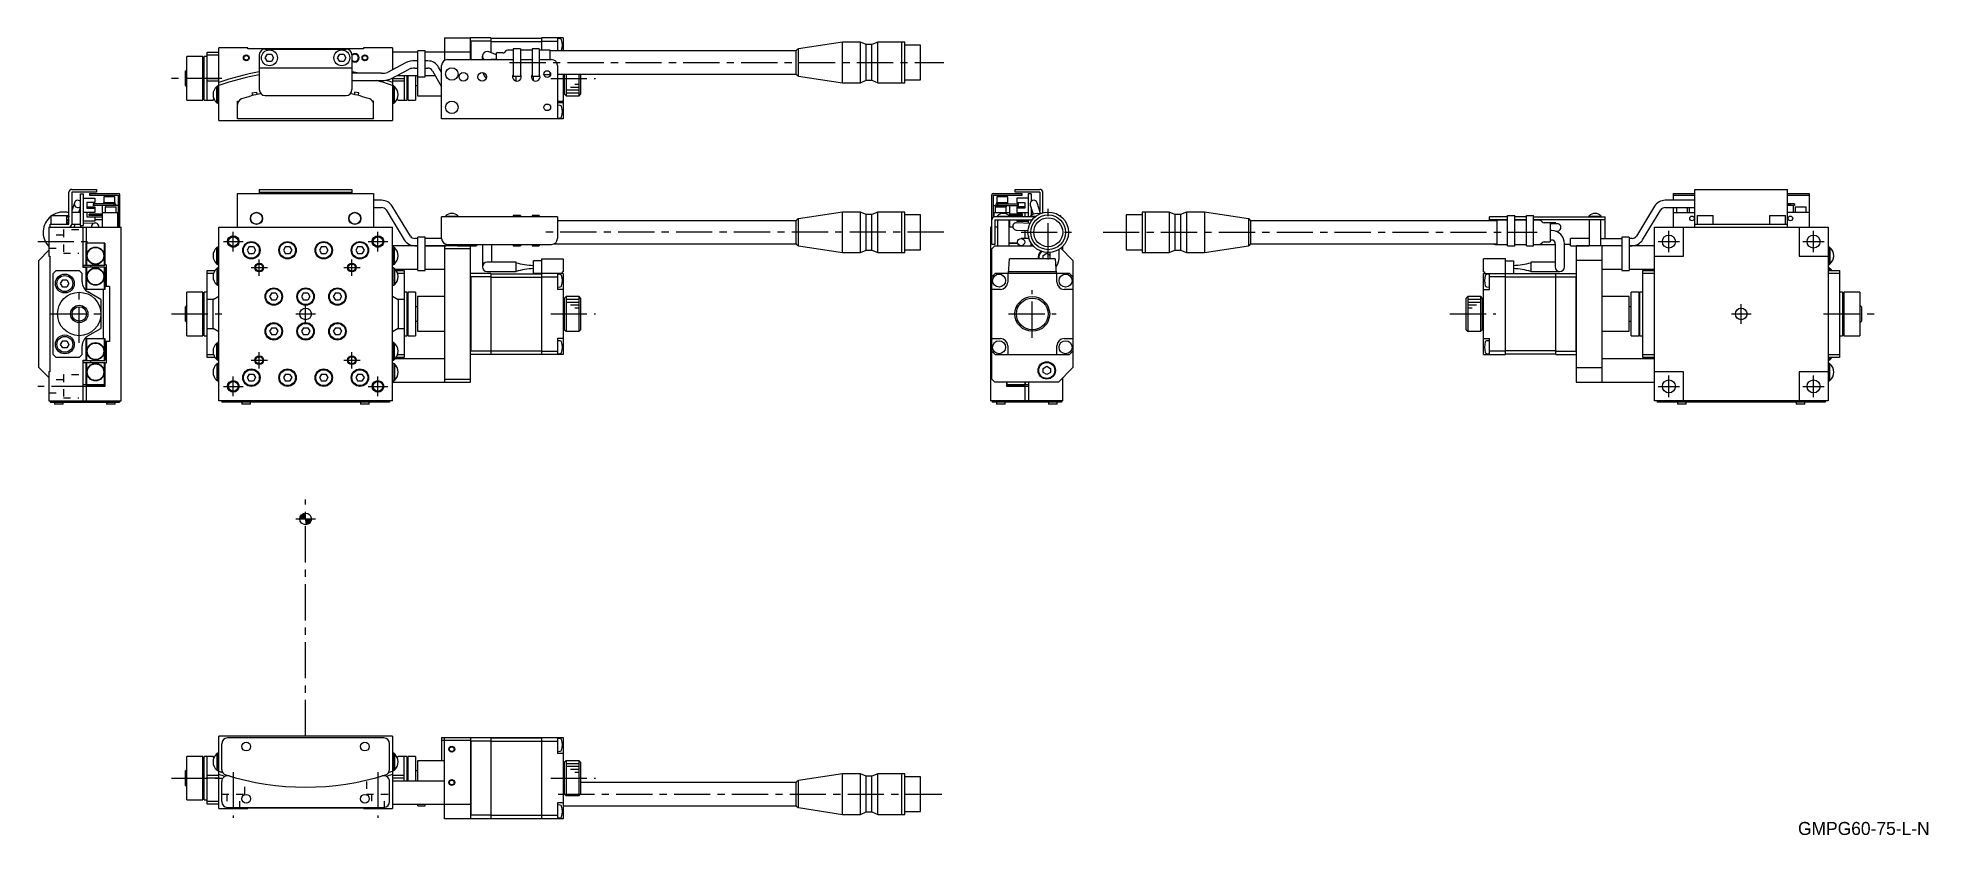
# Model space of a CAD drawing. Extents: x -236 to 417, y 17 to 292.
import ezdxf

# ---------------------------------------------------------------- set-up
doc = ezdxf.new("R2010")
doc.units = 0
doc.header["$LTSCALE"] = 10
doc.linetypes.add('CENTER', pattern=[2, 1.25, -0.25, 0.25, -0.25])
doc.linetypes.add('DOT', pattern=[0.5, 0.25, -0.25])
doc.layers.add('1', color=7, linetype='CONTINUOUS')
doc.layers.add('21', color=7, linetype='CONTINUOUS')
doc.styles.get("Standard").update_dxf_attribs({"font": 'FGP教科書体NT-M'})

msp = doc.modelspace()

# ---------------------------------------------------------------- texts
at = {"layer": '1', "color": 7}
msp.add_text('GMPG60-75-L-N', height=4.5, dxfattribs=at).set_placement((372.046875, 16.993359))

# ---------------------------------------------------------------- blocks, each defined once
blk = doc.blocks.new('AID2281')
at = {"layer": '21', "color": 7, "linetype": 'CONTINUOUS'}
blk.add_circle((-143.595063, 126.114257), 2, dxfattribs=at)
for centre, radius, start, end in [((-143.595063, 126.114257), 1.8, 90, 180), ((-143.595063, 126.114257), 1.6, 90, 180), ((-143.595063, 126.114257), 1.4, 90, 179.999955), ((-143.595063, 126.114257), 1.2, 90, 179.99997), ((-143.595063, 126.114257), 1, 90, 179.999964), ((-143.595065, 126.114259), 0.799999, 89.999799, 180.000086), ((-143.595063, 126.114257), 0.6, 89.99994, 180), ((-143.595063, 126.114257), 0.4, 90, 180), ((-143.595063, 126.114257), 0.2, 90, 180), ((-143.595063, 126.114257), 0.6, 269.99994, 0), ((-143.595063, 126.114257), 1.8, 270, 0), ((-143.595063, 126.114257), 1.6, 270, 0), ((-143.595063, 126.114257), 0.4, 270, 0), ((-143.595063, 126.114257), 0.2, 270, 0), ((-143.595063, 126.114257), 1.2, 270, 359.99997), ((-143.595063, 126.114257), 1.4, 270, 359.999955), ((-143.595063, 126.114257), 1, 270, 359.999964), ((-143.595065, 126.114259), 0.799999, 270.000201, 359.999914)]:
    blk.add_arc(centre, radius, start, end, dxfattribs=at)

# ---------------------------------------------------------------- linework, layer by layer
at = {"layer": '1', "color": 7, "linetype": 'CONTINUOUS'}
for p, q in [((-163.595063, 288.765351), (-173.595063, 288.765351)), ((-173.595063, 263.765351), (-173.595063, 288.765351)), ((-163.595063, 288.465351), (-163.595063, 288.765351)), ((-123.595063, 288.465351), (-163.595063, 288.465351)), ((-157.595063, 288.365351), (-129.595063, 288.365351)), ((-123.595063, 288.765351), (-123.595063, 288.465351)), ((-113.595063, 288.765351), (-123.595063, 288.765351)), ((-113.595063, 288.765351), (-113.595063, 281.253603)), ((-102.345063, 287.765351), (-104.845063, 287.765351)), ((-104.845063, 278.765351), (-104.845063, 287.765351)), ((-102.345063, 278.765351), (-102.345063, 287.765351)), ((-95.595063, 292.265351), (-86.595063, 292.265351)), ((-95.595063, 292.265351), (-95.595063, 284.497401)), ((-86.545063, 292.265351), (-86.595063, 292.215351)), ((-86.595063, 284.765351), (-86.595063, 292.265351)), ((-86.595063, 291.165351), (-86.495063, 291.065351)), ((-79.595063, 292.265351), (-86.545063, 292.265351)), ((-86.495063, 291.065351), (-86.495063, 284.765351)), ((-79.595063, 291.065351), (-86.495063, 291.065351)), ((-77.594985, 286.431446), (-80.34783, 287.433399)), ((-79.595063, 292.265351), (-79.595063, 287.159414)), ((-79.595063, 292.165351), (-62.095063, 292.165351)), ((-79.595063, 291.023929), (-62.095063, 291.023929)), ((-74.487959, 287.672457), (-74.802173, 287.358244)), ((-71.845063, 287.965351), (-73.780853, 287.965351)), ((-69.345066, 288.465351), (-71.845066, 288.465351)), ((-71.845066, 288.465351), (-71.845066, 279.065351)), ((-69.345066, 288.465351), (-69.345066, 279.065351)), ((-65.345063, 287.965351), (-69.345063, 287.965351)), ((-62.845066, 288.465351), (-65.345066, 288.465351)), ((-65.345066, 288.465351), (-65.345066, 279.065351)), ((-62.845066, 288.465351), (-62.845066, 279.065351)), ((-59.095066, 287.965351), (-62.845063, 287.965351)), ((-54.595063, 292.265351), (-62.095063, 292.265351)), ((-62.095063, 292.265351), (-62.095063, 287.965351)), ((-62.095063, 291.065351), (-56.595063, 291.065351)), ((-59.095066, 284.765351), (-59.095066, 287.965351)), ((25.947277, 287.765351), (-59.095066, 287.765351)), ((-56.595063, 292.265351), (-56.595063, 287.765351)), ((-55.609783, 291.92915), (-56.595063, 292.015351)), ((-54.595063, 292.265351), (-54.595063, 287.765351)), ((25.947277, 279.765351), (25.947277, 287.765351)), ((41.904934, 290.76535), (26.670951, 288.449676)), ((26.670951, 279.081025), (26.670951, 288.449676)), ((48.097933, 290.76535), (41.904934, 290.76535)), ((41.904934, 276.765352), (41.904934, 290.76535)), ((50.097933, 289.915351), (48.097933, 290.76535)), ((48.097933, 276.765352), (48.097933, 290.76535)), ((52.097933, 289.915351), (50.097933, 289.915351)), ((50.097933, 277.615351), (50.097933, 289.915351)), ((54.097933, 290.76535), (52.097933, 289.915351)), ((52.097933, 277.615351), (52.097933, 289.915351)), ((62.354933, 290.76535), (54.097933, 290.76535)), ((54.097933, 276.765352), (54.097933, 290.76535)), ((62.404933, 290.71535), (62.354933, 290.76535)), ((62.354933, 276.765352), (62.354933, 290.76535)), ((63.404935, 290.76535), (62.404933, 290.76535)), ((62.404933, 276.765352), (62.404933, 290.76535)), ((63.404935, 276.765352), (63.404935, 290.76535)), ((68.904936, 289.765349), (63.404935, 289.765349)), ((68.904936, 277.765353), (68.904936, 289.765349)), ((-184.595063, 281.265351), (-185.095063, 280.765351)), ((-184.595063, 270.765351), (-184.595063, 285.765351)), ((-179.095063, 285.765351), (-184.595063, 285.765351)), ((-179.095063, 270.765351), (-179.095063, 285.765351)), ((-178.595063, 282.265351), (-179.095063, 282.265351)), ((-178.595063, 270.765351), (-178.595063, 285.765351)), ((-177.595063, 285.765351), (-178.595063, 285.765351)), ((-177.595063, 287.265351), (-173.595063, 287.265351)), ((-177.595063, 270.765351), (-177.595063, 287.265351)), ((-173.595063, 286.265351), (-177.595063, 286.265351)), ((-159.595063, 286.365351), (-159.595063, 274.365351)), ((-159.595063, 281.865351), (-127.595063, 281.865351)), ((-157.538438, 285.365351), (-156.81675, 286.615351)), ((-156.81675, 284.115351), (-157.538438, 285.365351)), ((-156.81675, 286.615351), (-155.373375, 286.615351)), ((-155.373375, 284.115351), (-156.81675, 284.115351)), ((-155.373375, 286.615351), (-154.651687, 285.365351)), ((-154.651687, 285.365351), (-155.373375, 284.115351)), ((-132.538438, 285.365351), (-131.81675, 286.615351)), ((-131.81675, 284.115351), (-132.538438, 285.365351)), ((-131.81675, 286.615351), (-130.373375, 286.615351)), ((-130.373375, 284.115351), (-131.81675, 284.115351)), ((-130.373375, 286.615351), (-129.651687, 285.365351)), ((-129.651687, 285.365351), (-130.373375, 284.115351)), ((-127.595063, 286.365351), (-127.595063, 274.365351)), ((-109.050953, 283.685761), (-115.318902, 280.330947)), ((-114.139173, 278.126805), (-107.871223, 281.48162)), ((-104.845063, 287.265351), (-113.595063, 287.265351)), ((-104.845063, 284.297216), (-105.863012, 284.297216)), ((-105.863012, 281.797216), (-104.845063, 281.797216)), ((-86.595063, 287.265351), (-102.345063, 287.265351)), ((-101.327113, 284.297216), (-102.345063, 284.297216)), ((-102.345063, 281.797216), (-101.327113, 281.797216)), ((-99.811569, 280.922216), (-96.595063, 275.351063)), ((-96.595063, 280.351063), (-97.646505, 282.172216)), ((-96.595063, 264.265351), (-96.595063, 282.765351)), ((-94.595063, 284.765351), (-71.845063, 284.765351)), ((-82.495063, 284.765351), (-82.495063, 285.929891)), ((-79.050146, 284.815233), (-79.519541, 284.765739)), ((-77.595063, 284.815233), (-79.050146, 284.815233)), ((-77.595063, 284.765351), (-77.595063, 287.065351)), ((-75.50928, 287.065351), (-77.595063, 287.065351)), ((-69.345063, 284.765351), (-65.345063, 284.765351)), ((-62.845063, 284.765351), (-58.595063, 284.765351)), ((-56.595063, 282.765351), (-56.595063, 264.265351)), ((-185.095063, 275.765351), (-185.095063, 280.765351)), ((-185.095063, 275.765351), (-184.595063, 275.265351)), ((-177.595063, 278.265351), (-173.595063, 278.265351)), ((-173.595063, 277.265351), (-177.595063, 277.265351)), ((-174.254617, 269.805351), (-174.254617, 275.505351)), ((-174.095062, 275.505351), (-174.254617, 275.505351)), ((-174.095062, 269.655351), (-174.095062, 275.655351)), ((-173.595062, 275.655351), (-174.095062, 275.655351)), ((-117.327113, 280.015351), (-127.595063, 280.015351)), ((-127.595063, 277.515351), (-117.327113, 277.515351)), ((-113.595063, 278.418031), (-113.595063, 263.765351)), ((-113.595063, 278.265351), (-109.595063, 278.265351)), ((-109.595063, 277.265351), (-113.595063, 277.265351)), ((-113.095062, 275.655351), (-113.595062, 275.655351)), ((-113.095062, 269.655351), (-113.095062, 275.655351)), ((-112.935507, 275.505351), (-113.095062, 275.505351)), ((-112.935507, 269.805351), (-112.935507, 275.505351)), ((-112.011978, 279.265351), (-104.845063, 279.265351)), ((-109.595063, 279.265351), (-109.595063, 270.765351)), ((-108.595063, 279.265351), (-108.595063, 270.765351)), ((-108.295063, 279.265351), (-108.295063, 270.765351)), ((-105.595063, 279.265351), (-105.595063, 270.765351)), ((-105.595063, 275.765351), (-104.895063, 275.765351)), ((-104.895063, 279.265351), (-104.895063, 272.265351)), ((-104.845063, 278.765351), (-102.345063, 278.765351)), ((-102.345063, 279.265351), (-98.854978, 279.265351)), ((-71.86392, 279.565351), (-71.845063, 279.565351)), ((-71.845066, 279.065351), (-69.345066, 279.065351)), ((-70.895063, 277.295657), (-70.895063, 279.065351)), ((-69.345063, 279.565351), (-69.326205, 279.565351)), ((-69.273411, 279.474202), (-69.344826, 279.466417)), ((-65.36392, 279.565351), (-65.345063, 279.565351)), ((-65.345066, 279.065351), (-62.845066, 279.065351)), ((-64.895063, 277.496493), (-64.895063, 279.065351)), ((-62.845063, 279.565351), (-62.826205, 279.565351)), ((-61.227538, 279.565351), (-59.095066, 279.565351)), ((-59.095066, 279.565351), (-59.095066, 280.333248)), ((-59.095066, 279.765351), (-58.945063, 279.765351)), ((-56.595063, 279.765351), (25.947277, 279.765351)), ((-54.595063, 279.765351), (-54.595063, 264.265351)), ((-54.595063, 275.765351), (-54.095063, 275.765351)), ((-54.095063, 272.765351), (-54.095063, 279.765351)), ((-53.595063, 279.765351), (-53.595063, 272.265351)), ((-49.095063, 272.265351), (-49.095063, 279.765351)), ((-48.595063, 279.765351), (-48.595063, 272.765351)), ((26.670951, 279.081025), (41.904934, 276.765352)), ((41.904934, 276.765352), (48.097933, 276.765352)), ((48.097933, 276.765352), (50.097933, 277.615351)), ((50.097933, 277.615351), (52.097933, 277.615351)), ((52.097933, 277.615351), (54.097933, 276.765352)), ((54.097933, 276.765352), (62.354933, 276.765352)), ((62.354933, 276.765352), (62.404933, 276.815352)), ((62.404933, 276.765352), (63.404935, 276.765352)), ((63.404935, 277.765353), (68.904936, 277.765353)), ((-184.595063, 270.765351), (-179.095063, 270.765351)), ((-179.095063, 274.265351), (-178.595063, 274.265351)), ((-178.595063, 270.765351), (-175.595063, 270.765351)), ((-175.595063, 270.765351), (-175.254848, 271.105565)), ((-174.254618, 269.805351), (-174.095062, 269.805351)), ((-174.095063, 269.655351), (-173.595062, 269.655351)), ((-167.095063, 270.365351), (-166.772991, 270.365351)), ((-167.095063, 264.265351), (-167.095063, 270.365351)), ((-162.025687, 273.301632), (-160.540285, 273.510392)), ((-161.889479, 272.33246), (-162.025687, 273.301632)), ((-160.540285, 273.510392), (-160.427981, 272.711306)), ((-157.595063, 272.365351), (-129.595063, 272.365351)), ((-126.64984, 273.510392), (-126.762144, 272.711306)), ((-125.164438, 273.301632), (-126.64984, 273.510392)), ((-125.300646, 272.33246), (-125.164438, 273.301632)), ((-120.095063, 270.365351), (-120.417134, 270.365351)), ((-120.095063, 264.265351), (-120.095063, 270.365351)), ((-113.595063, 269.655351), (-113.095062, 269.655351)), ((-113.095063, 269.805351), (-112.935507, 269.805351)), ((-111.935277, 271.105564), (-111.595063, 270.765351)), ((-111.595063, 270.765351), (-108.595063, 270.765351)), ((-108.595063, 274.265351), (-108.295063, 274.265351)), ((-108.295063, 270.765351), (-105.595063, 270.765351)), ((-104.895063, 272.265351), (-96.595063, 272.265351)), ((-56.595063, 270.364985), (-54.595063, 270.364985)), ((-56.595063, 270.015351), (-54.895063, 270.015351)), ((-54.595063, 269.765351), (-56.595063, 269.765351)), ((-55.609783, 268.92915), (-56.595063, 269.015351)), ((-54.895063, 270.015351), (-54.895063, 270.050314)), ((-54.595063, 270.050314), (-54.895063, 270.050314)), ((-54.095063, 272.765351), (-53.595063, 272.265351)), ((-53.595063, 272.265351), (-49.095063, 272.265351)), ((-49.095063, 272.265351), (-48.595063, 272.765351)), ((-173.595063, 263.765351), (-113.595063, 263.765351)), ((-120.095063, 264.265351), (-167.095063, 264.265351)), ((-54.595063, 264.265351), (-96.595063, 264.265351)), ((-56.595063, 264.515351), (-55.609783, 264.601551)), ((-225.399345, 227.913957), (-225.399345, 238.913957)), ((-224.399345, 239.913957), (-215.899345, 239.913957)), ((-224.399345, 238.913957), (-224.399345, 227.913957)), ((-215.899345, 238.913957), (-224.399345, 238.913957)), ((-223.488165, 235.300228), (-224.399345, 232.495906)), ((-221.399345, 238.413957), (-220.399345, 238.413957)), ((-221.399345, 227.413957), (-221.399345, 238.413957)), ((-220.399345, 227.413957), (-220.399345, 238.413957)), ((-220.399345, 236.913957), (-216.399345, 236.913957)), ((-216.399345, 235.413957), (-219.199345, 235.413957)), ((-219.199345, 235.413957), (-219.199345, 233.413957)), ((-218.299345, 238.513957), (-218.299345, 237.913957)), ((-218.299345, 238.513957), (-208.299345, 238.513957)), ((-218.299345, 237.913957), (-208.399345, 237.913957)), ((-216.399345, 236.913957), (-216.399345, 235.413957)), ((-215.899345, 239.913957), (-215.899345, 238.913957)), ((-213.399345, 235.413957), (-209.399345, 235.413957)), ((-213.399345, 235.413957), (-213.399345, 234.913957)), ((-209.499345, 237.413957), (-213.299345, 237.413957)), ((-213.299345, 237.413957), (-213.299345, 235.413957)), ((-209.499345, 235.413957), (-209.499345, 237.413957)), ((-209.399345, 234.913957), (-209.399345, 235.413957)), ((-208.399345, 237.913957), (-208.399345, 226.913957)), ((-207.799345, 226.913957), (-207.799345, 238.013957)), ((-167.095063, 238.513957), (-120.095063, 238.513957)), ((-167.095063, 226.913957), (-167.095063, 238.513957)), ((-159.595063, 239.913957), (-159.595063, 238.513957)), ((-159.595063, 239.913957), (-127.595063, 239.913957)), ((-159.595063, 238.913957), (-127.595063, 238.913957)), ((-127.595063, 239.913957), (-127.595063, 238.513957)), ((-120.095063, 238.513957), (-120.095063, 226.913957)), ((-117.327113, 236.163957), (-120.095063, 236.163957)), ((93.488003, 220.913957), (93.488003, 238.013957)), ((93.988003, 238.513957), (103.988003, 238.513957)), ((94.088003, 230.330472), (94.088003, 237.913957)), ((94.088003, 237.913957), (103.988003, 237.913957)), ((95.088003, 235.413957), (99.088003, 235.413957)), ((95.088003, 235.413957), (95.088003, 234.913957)), ((98.988003, 237.413957), (95.188003, 237.413957)), ((95.188003, 237.413957), (95.188003, 235.413957)), ((98.988003, 235.413957), (98.988003, 237.413957)), ((99.088003, 234.913957), (99.088003, 235.413957)), ((101.588003, 238.913957), (101.588003, 239.913957)), ((101.588003, 239.913957), (110.088003, 239.913957)), ((110.088003, 238.913957), (101.588003, 238.913957)), ((102.088003, 236.913957), (102.088003, 235.413957)), ((106.088003, 236.913957), (102.088003, 236.913957)), ((102.088003, 235.413957), (104.888003, 235.413957)), ((103.988003, 237.913957), (103.988003, 238.513957)), ((104.888003, 235.413957), (104.888003, 233.413957)), ((106.088003, 238.413957), (106.088003, 230.413957)), ((107.088003, 238.413957), (106.088003, 238.413957)), ((107.088003, 238.413957), (107.088003, 235.781424)), ((110.376337, 231.608507), (109.176823, 235.300228)), ((110.088003, 238.913957), (110.088003, 232.495906)), ((111.088003, 231.851166), (111.088003, 238.913957)), ((336.434714, 236.163957), (326.166765, 236.163957)), ((328.934714, 238.513957), (328.934714, 236.163957)), ((328.934714, 238.513957), (336.434714, 238.513957)), ((328.934714, 237.913957), (336.434714, 237.913957)), ((336.434714, 239.913957), (368.434714, 239.913957)), ((336.434714, 226.913957), (336.434714, 239.913957)), ((368.434714, 226.913957), (368.434714, 239.913957)), ((368.434714, 238.513957), (375.934714, 238.513957)), ((368.434714, 237.913957), (375.934714, 237.913957)), ((375.934714, 238.513957), (375.934714, 226.913957)), ((-231.649345, 230.913957), (-231.649345, 227.913957)), ((-231.649345, 230.913957), (-225.399345, 230.913957)), ((-226.149345, 227.913957), (-226.149345, 230.913957)), ((-226.149345, 230.413957), (-225.399345, 230.413957)), ((-225.400731, 229.413957), (-226.149345, 229.413957)), ((-225.399345, 229.418223), (-225.888111, 227.913957)), ((-225.449345, 230.706204), (-225.399345, 230.706204)), ((-225.449345, 230.706204), (-225.449345, 230.413957)), ((-221.399345, 231.913957), (-224.399345, 231.913957)), ((-221.959776, 231.913957), (-221.399345, 233.638787)), ((-216.399345, 231.913957), (-220.399345, 231.913957)), ((-216.399345, 228.913957), (-220.399345, 228.913957)), ((-219.199345, 233.913957), (-216.399345, 233.913957)), ((-219.199345, 233.413957), (-216.399345, 233.413957)), ((-219.199345, 231.913957), (-219.199345, 230.413957)), ((-219.199345, 230.413957), (-213.899345, 230.413957)), ((-218.399345, 230.913957), (-218.399345, 231.413957)), ((-213.899345, 231.413957), (-218.399345, 231.413957)), ((-213.899345, 230.913957), (-218.399345, 230.913957)), ((-217.044386, 234.913957), (-217.044386, 234.413957)), ((-209.261415, 234.913957), (-217.044386, 234.913957)), ((-208.399345, 234.413957), (-217.044386, 234.413957)), ((-216.835627, 234.913957), (-216.835627, 234.413957)), ((-216.399345, 233.913957), (-216.399345, 231.913957)), ((-216.399345, 231.413957), (-216.399345, 230.913957)), ((-216.399345, 230.413957), (-216.399345, 228.913957)), ((-213.899345, 229.413957), (-216.399345, 229.413957)), ((-213.949345, 230.706204), (-213.899345, 230.706204)), ((-213.949345, 230.706204), (-213.949345, 230.413957)), ((-213.899345, 234.413957), (-213.899345, 226.913957)), ((-213.899345, 231.913957), (-208.399345, 231.913957)), ((-212.799345, 233.913957), (-212.799345, 231.913957)), ((-212.799345, 233.913957), (-208.999345, 233.913957)), ((-212.753219, 234.413957), (-212.753219, 233.913957)), ((-209.90375, 234.913957), (-209.90375, 234.413957)), ((-209.261415, 234.913957), (-209.261415, 234.413957)), ((-208.999345, 231.913957), (-208.999345, 233.913957)), ((-208.449345, 226.913957), (-208.449345, 231.913957)), ((-120.095063, 233.663957), (-117.327113, 233.663957)), ((-115.79756, 232.838713), (-109.529611, 222.513656)), ((-107.392565, 223.810976), (-113.660515, 234.136032)), ((-56.595063, 230.413957), (-96.595063, 230.413957)), ((-96.595063, 222.913957), (-96.595063, 230.413957)), ((-95.245063, 230.706204), (-90.945063, 230.706204)), ((-95.245063, 230.706204), (-95.245063, 230.413957)), ((-90.945063, 230.413957), (-90.945063, 230.706204)), ((-69.345063, 230.913957), (-71.845063, 230.913957)), ((-71.845063, 230.913957), (-71.845063, 230.413957)), ((-69.345063, 230.913957), (-69.345063, 230.413957)), ((-62.845063, 230.913957), (-65.345063, 230.913957)), ((-65.345063, 230.913957), (-65.345063, 230.413957)), ((-62.845063, 230.913957), (-62.845063, 230.413957)), ((-56.595063, 230.413957), (-56.595063, 222.913957)), ((25.947277, 229.113957), (-56.595063, 229.113957)), ((25.947277, 221.113957), (25.947277, 229.113957)), ((41.904934, 232.113956), (26.670951, 229.798282)), ((26.670951, 220.429631), (26.670951, 229.798282)), ((41.904934, 218.113958), (41.904934, 232.113956)), ((48.097933, 232.113956), (41.904934, 232.113956)), ((48.097933, 218.113958), (48.097933, 232.113956)), ((50.097933, 231.263957), (48.097933, 232.113956)), ((50.097933, 218.963957), (50.097933, 231.263957)), ((52.097933, 231.263957), (50.097933, 231.263957)), ((54.097933, 232.113956), (52.097933, 231.263957)), ((52.097933, 218.963957), (52.097933, 231.263957)), ((54.097933, 218.113958), (54.097933, 232.113956)), ((62.354933, 232.113956), (54.097933, 232.113956)), ((62.354933, 218.113958), (62.354933, 232.113956)), ((62.404933, 232.063956), (62.354933, 232.113956)), ((62.404933, 218.113958), (62.404933, 232.113956)), ((63.404935, 232.113956), (62.404933, 232.113956)), ((63.404935, 218.113958), (63.404935, 232.113956)), ((68.904936, 231.113955), (63.404935, 231.113955)), ((68.904936, 219.113959), (68.904936, 231.113955)), ((94.088003, 234.413957), (102.733044, 234.413957)), ((94.088003, 231.913957), (99.588003, 231.913957)), ((94.138003, 231.913957), (94.138003, 230.350707)), ((108.415259, 230.413957), (94.488003, 230.413957)), ((94.488003, 229.413957), (107.464418, 229.413957)), ((94.488003, 229.413957), (94.488003, 220.913957)), ((94.688003, 233.913957), (98.488003, 233.913957)), ((94.688003, 233.913957), (94.688003, 231.913957)), ((94.950073, 234.413957), (94.950073, 234.913957)), ((94.950073, 234.913957), (102.733044, 234.913957)), ((95.338003, 230.706204), (99.638003, 230.706204)), ((95.338003, 230.706204), (95.338003, 230.413957)), ((95.488003, 229.413957), (95.488003, 220.413957)), ((95.592408, 234.413957), (95.592408, 234.913957)), ((98.441877, 234.413957), (98.441877, 233.913957)), ((98.488003, 231.913957), (98.488003, 233.913957)), ((99.488003, 220.413957), (99.488003, 229.413957)), ((99.588003, 234.413957), (99.588003, 230.756385)), ((104.088003, 231.413957), (99.588003, 231.413957)), ((104.088003, 230.913957), (99.588003, 230.913957)), ((99.588003, 229.413957), (99.588003, 226.913957)), ((99.638003, 230.413957), (99.638003, 230.706204)), ((104.888003, 233.913957), (102.088003, 233.913957)), ((102.088003, 233.913957), (102.088003, 231.913957)), ((104.888003, 233.413957), (102.088003, 233.413957)), ((102.088003, 231.913957), (106.088003, 231.913957)), ((102.088003, 229.413957), (102.088003, 228.913957)), ((102.088003, 228.913957), (106.088003, 228.913957)), ((102.524285, 234.413957), (102.524285, 234.913957)), ((102.733044, 234.413957), (102.733044, 234.913957)), ((104.088003, 230.913957), (104.088003, 231.413957)), ((104.888003, 231.913957), (104.888003, 230.413957)), ((106.088003, 229.413957), (106.088003, 228.221544)), ((106.799182, 234.527686), (107.822482, 231.378294)), ((106.838003, 230.706204), (108.777688, 230.706204)), ((106.838003, 230.706204), (106.838003, 230.413957)), ((106.988003, 229.413957), (106.988003, 228.719506)), ((107.088003, 233.638787), (107.088003, 230.935594)), ((107.648434, 231.913957), (107.088003, 231.913957)), ((116.907185, 230.913957), (117.338003, 230.913957)), ((117.338003, 230.598251), (117.338003, 230.913957)), ((139.934715, 231.113955), (139.934715, 219.113959)), ((145.434716, 231.113955), (139.934715, 231.113955)), ((145.434716, 232.113956), (145.434716, 218.113958)), ((146.434718, 232.113956), (145.434716, 232.113956)), ((146.434718, 232.113956), (146.434718, 218.113958)), ((146.484718, 232.113956), (146.434718, 232.063956)), ((146.484718, 232.113956), (146.484718, 218.113958)), ((154.741718, 232.113956), (146.484718, 232.113956)), ((154.741718, 232.113956), (154.741718, 218.113958)), ((156.741718, 231.263957), (154.741718, 232.113956)), ((156.741718, 231.263957), (156.741718, 218.963957)), ((158.741718, 231.263957), (156.741718, 231.263957)), ((160.741718, 232.113956), (158.741718, 231.263957)), ((158.741718, 231.263957), (158.741718, 218.963957)), ((160.741718, 232.113956), (160.741718, 218.113958)), ((166.934717, 232.113956), (160.741718, 232.113956)), ((166.934717, 232.113956), (166.934717, 218.113958)), ((182.1687, 229.798282), (166.934717, 232.113956)), ((182.1687, 229.798282), (182.1687, 220.429631)), ((182.892374, 229.113957), (182.892374, 221.113957)), ((267.934717, 229.113957), (182.892374, 229.113957)), ((265.434714, 229.113957), (265.434714, 230.413957)), ((271.684714, 230.413957), (265.434714, 230.413957)), ((271.684717, 229.413957), (265.434714, 229.413957)), ((267.934717, 229.313957), (267.934717, 220.913957)), ((271.684717, 229.313957), (267.934717, 229.313957)), ((271.684717, 230.913957), (274.184717, 230.913957)), ((271.684717, 220.413957), (271.684717, 230.913957)), ((278.184714, 230.413957), (274.184714, 230.413957)), ((274.184717, 220.413957), (274.184717, 230.913957)), ((278.184717, 229.413957), (274.184717, 229.413957)), ((278.184717, 229.313957), (274.184717, 229.313957)), ((278.184717, 230.913957), (280.684717, 230.913957)), ((278.184717, 220.413957), (278.184717, 230.913957)), ((280.684714, 230.413957), (305.434714, 230.413957)), ((280.684717, 220.413957), (280.684717, 230.913957)), ((305.434714, 229.413957), (280.684717, 229.413957)), ((282.620504, 229.313957), (280.684717, 229.313957)), ((283.641824, 228.70685), (283.327611, 229.021064)), ((299.784714, 230.706204), (304.084714, 230.706204)), ((299.784714, 230.706204), (299.784714, 230.413957)), ((299.934714, 229.413957), (299.934714, 220.413957)), ((303.934714, 220.413957), (303.934714, 229.413957)), ((304.084714, 230.413957), (304.084714, 230.706204)), ((305.434714, 222.985731), (305.434714, 230.413957)), ((322.500166, 234.136032), (316.232216, 223.810976)), ((318.369262, 222.513656), (324.637211, 232.838713)), ((326.166765, 233.663957), (336.434714, 233.663957)), ((328.934714, 233.663957), (328.934714, 226.913957)), ((328.934714, 231.913957), (336.434714, 231.913957)), ((330.034714, 233.663957), (330.034714, 231.913957)), ((333.834714, 231.913957), (333.834714, 233.663957)), ((334.434714, 233.663957), (334.434714, 231.913957)), ((337.184714, 230.913957), (342.684714, 230.913957)), ((337.184714, 230.913957), (337.184714, 227.913957)), ((342.684714, 227.913957), (342.684714, 230.913957)), ((362.184714, 230.913957), (367.684714, 230.913957)), ((362.184714, 230.913957), (362.184714, 227.913957)), ((367.684714, 227.913957), (367.684714, 230.913957)), ((370.865339, 234.913957), (368.434714, 234.913957)), ((370.865339, 234.413957), (368.434714, 234.413957)), ((375.934714, 231.913957), (368.434714, 231.913957)), ((368.823244, 234.913957), (368.823244, 234.413957)), ((369.379936, 234.913957), (369.379936, 234.413957)), ((370.434714, 234.413957), (370.434714, 231.913957)), ((370.865339, 234.913957), (370.865339, 234.413957)), ((371.034714, 233.913957), (374.834714, 233.913957)), ((371.034714, 233.913957), (371.034714, 231.913957)), ((374.834714, 231.913957), (374.834714, 233.913957)), ((-232.299345, 226.913957), (-232.299345, 216.913957)), ((-232.299345, 226.913957), (-207.299345, 226.913957)), ((-231.899345, 226.913957), (-231.899345, 227.913957)), ((-231.899345, 227.913957), (-225.399345, 227.913957)), ((-225.850015, 228.031202), (-226.149345, 228.020749)), ((-224.399345, 227.913957), (-221.399345, 227.913957)), ((-223.584375, 226.913957), (-223.259455, 227.913957)), ((-221.399345, 227.413957), (-220.399345, 227.413957)), ((-221.299345, 226.913957), (-221.299345, 227.413957)), ((-220.427749, 212.913957), (-220.427749, 226.913957)), ((-220.399345, 228.221546), (-216.342969, 228.363195)), ((-219.370604, 226.913957), (-219.370604, 221.413957)), ((-207.299345, 166.913957), (-207.299345, 226.913957)), ((-173.595063, 166.913957), (-173.595063, 226.913957)), ((-173.595063, 226.913957), (-113.595063, 226.913957)), ((-113.595063, 166.913957), (-113.595063, 226.913957)), ((-104.845063, 222.985731), (-105.863012, 222.985731)), ((-102.345063, 223.485731), (-104.845063, 223.485731)), ((-104.845063, 211.913957), (-104.845063, 223.485731)), ((-102.345063, 211.913957), (-102.345063, 223.485731)), ((-96.595063, 222.985731), (-102.345063, 222.985731)), ((92.988003, 226.913957), (92.988003, 166.913957)), ((93.488003, 226.913957), (92.988003, 226.913957)), ((95.488003, 226.913957), (94.488003, 226.913957)), ((100.754107, 226.913957), (99.488003, 226.913957)), ((101.944378, 225.864718), (106.014513, 225.722586)), ((106.704983, 228.199998), (102.031627, 228.363196)), ((106.319372, 222.985731), (103.609614, 222.985731)), ((105.059262, 222.985731), (105.059262, 225.755944)), ((106.116407, 223.779355), (106.116407, 222.985731)), ((286.434714, 228.413957), (284.348931, 228.413957)), ((286.812862, 228.363957), (286.434676, 228.361485)), ((286.434714, 228.413957), (286.434714, 221.813957)), ((288.9488, 228.027946), (286.434714, 228.26901)), ((287.889797, 227.986817), (286.434714, 227.986817)), ((286.915636, 225.762486), (286.434714, 225.762486)), ((286.434714, 222.562486), (286.915636, 222.562486)), ((288.384714, 228.363957), (286.812862, 228.363957)), ((286.915636, 222.562486), (287.044755, 222.554519)), ((287.044755, 222.554519), (287.18378, 222.527812)), ((287.18378, 222.527812), (287.316234, 222.483915)), ((287.316234, 222.483915), (287.43959, 222.425262)), ((287.43959, 222.425262), (287.552838, 222.354212)), ((288.710296, 228.004084), (287.889796, 227.986817)), ((288.384714, 228.082033), (288.384714, 228.363957)), ((293.434714, 220.485731), (293.434714, 222.985731)), ((299.934714, 222.985731), (293.434714, 222.985731)), ((303.934714, 222.985731), (311.184714, 222.985731)), ((313.684714, 223.485731), (311.184714, 223.485731)), ((311.184714, 223.485731), (311.184714, 211.913957)), ((313.684714, 223.485731), (313.684714, 211.913957)), ((314.702663, 222.985731), (313.684714, 222.985731)), ((322.434714, 166.913957), (322.434714, 226.913957)), ((322.434714, 226.913957), (382.434714, 226.913957)), ((332.434714, 216.913957), (332.434714, 226.913957)), ((336.434714, 227.913957), (368.434714, 227.913957)), ((372.434714, 226.913957), (372.434714, 216.913957)), ((382.434714, 226.913957), (382.434714, 166.913957)), ((-232.299345, 218.913957), (-235.799345, 215.413957)), ((-232.299345, 216.913957), (-231.999345, 216.913957)), ((-231.999345, 216.913957), (-231.999345, 176.913957)), ((-212.997112, 221.413957), (-219.387836, 221.413957)), ((-219.386907, 213.813957), (-219.386907, 221.41126)), ((-219.32059, 221.363957), (-219.386907, 221.41126)), ((-219.32059, 221.363957), (-219.32059, 213.813957)), ((-213.047096, 221.363957), (-219.32059, 221.363957)), ((-213.047096, 221.363957), (-213.014531, 221.410797)), ((-213.047096, 213.813957), (-213.047096, 221.363957)), ((-213.014531, 221.410797), (-213.014531, 213.813957)), ((-212.997112, 221.413957), (-212.997112, 213.913957)), ((-174.254617, 214.163957), (-174.254617, 219.863957)), ((-174.095062, 219.863957), (-174.254617, 219.863957)), ((-174.095062, 214.013957), (-174.095062, 220.013957)), ((-173.595062, 220.013957), (-174.095062, 220.013957)), ((-163.06675, 220.163957), (-163.788438, 218.913957)), ((-163.788438, 218.913957), (-163.06675, 217.663957)), ((-163.06675, 220.163957), (-161.623375, 220.163957)), ((-161.623375, 217.663957), (-163.06675, 217.663957)), ((-161.623375, 220.163957), (-160.901687, 218.913957)), ((-160.901687, 218.913957), (-161.623375, 217.663957)), ((-150.56675, 220.163957), (-151.288438, 218.913957)), ((-151.288438, 218.913957), (-150.56675, 217.663957)), ((-150.56675, 220.163957), (-149.123375, 220.163957)), ((-149.123375, 217.663957), (-150.56675, 217.663957)), ((-149.123375, 220.163957), (-148.401687, 218.913957)), ((-148.401687, 218.913957), (-149.123375, 217.663957)), ((-138.06675, 220.163957), (-138.788438, 218.913957)), ((-138.788438, 218.913957), (-138.06675, 217.663957)), ((-138.06675, 220.163957), (-136.623375, 220.163957)), ((-136.623375, 217.663957), (-138.06675, 217.663957)), ((-136.623375, 220.163957), (-135.901687, 218.913957)), ((-135.901687, 218.913957), (-136.623375, 217.663957)), ((-125.56675, 220.163957), (-126.288438, 218.913957)), ((-126.288438, 218.913957), (-125.56675, 217.663957)), ((-125.56675, 220.163957), (-124.123375, 220.163957)), ((-124.123375, 217.663957), (-125.56675, 217.663957)), ((-124.123375, 220.163957), (-123.401687, 218.913957)), ((-123.401687, 218.913957), (-124.123375, 217.663957)), ((-104.845063, 220.413957), (-113.595063, 220.413957)), ((-113.095062, 220.013957), (-113.595062, 220.013957)), ((-113.095062, 214.013957), (-113.095062, 220.013957)), ((-112.935507, 219.863957), (-113.095062, 219.863957)), ((-112.935507, 214.163957), (-112.935507, 219.863957)), ((-105.863012, 220.485731), (-104.845063, 220.485731)), ((-102.345063, 220.485731), (-95.095063, 220.485731)), ((-86.595063, 220.413957), (-102.345063, 220.413957)), ((-95.595063, 220.413957), (-95.595063, 173.413957)), ((-86.595063, 219.413957), (-95.595063, 219.413957)), ((-95.095063, 220.977465), (-95.095063, 220.413957)), ((-94.595063, 220.913957), (-58.595063, 220.913957)), ((-91.095063, 220.413957), (-91.095063, 220.913957)), ((-91.095063, 220.485731), (-84.595063, 220.485731)), ((-86.595063, 173.413957), (-86.595063, 220.413957)), ((-84.595063, 220.913957), (-84.595063, 220.485731)), ((-82.495063, 220.913957), (-82.495063, 213.162486)), ((-79.295063, 214.762486), (-79.295063, 220.913957)), ((-71.845066, 220.913957), (-71.845066, 220.413957)), ((-71.845066, 220.413957), (-69.345066, 220.413957)), ((-69.345066, 220.913957), (-69.345066, 220.413957)), ((-65.345066, 220.913957), (-65.345066, 220.413957)), ((-65.345066, 220.413957), (-62.845066, 220.413957)), ((-62.845066, 220.913957), (-62.845066, 220.413957)), ((-62.095063, 215.913957), (-54.595063, 215.913957)), ((-62.095063, 215.913957), (-62.095063, 182.913957)), ((-57.723283, 221.113957), (25.947277, 221.113957)), ((-54.595063, 215.913957), (-54.595063, 211.413957)), ((26.670951, 220.429631), (41.904934, 218.113958)), ((41.904934, 218.113958), (48.097933, 218.113958)), ((48.097933, 218.113958), (50.097933, 218.963957)), ((50.097933, 218.963957), (52.097933, 218.963957)), ((52.097933, 218.963957), (54.097933, 218.113958)), ((54.097933, 218.113958), (62.354933, 218.113958)), ((62.354933, 218.113958), (62.404933, 218.163958)), ((62.404933, 218.113958), (63.404935, 218.113958)), ((63.404935, 219.113959), (68.904936, 219.113959)), ((94.488003, 220.913957), (93.488003, 220.913957)), ((94.488003, 220.413957), (93.488003, 219.413957)), ((93.488003, 174.413957), (93.488003, 219.413957)), ((94.488003, 220.413957), (107.800519, 220.413957)), ((99.238003, 210.913957), (99.587633, 215.913957)), ((99.488003, 221.413957), (102.401739, 221.413957)), ((102.41618, 221.363957), (99.488003, 221.363957)), ((115.388369, 215.913957), (99.587637, 215.913957)), ((103.609614, 220.485731), (106.988003, 220.485731)), ((105.009248, 220.413957), (105.009248, 220.485731)), ((105.075565, 220.485731), (105.075565, 220.413957)), ((106.116407, 220.485731), (106.116407, 220.413957)), ((106.988003, 221.508408), (106.988003, 220.413957)), ((111.238003, 217.135645), (112.488003, 217.857333)), ((111.238003, 215.913957), (111.238003, 217.135645)), ((112.488003, 217.857333), (113.552543, 217.24272)), ((113.552543, 218.13676), (113.552543, 216.162486)), ((115.388363, 215.913957), (115.738003, 210.913957)), ((116.752543, 216.162486), (116.752543, 219.212413)), ((121.488003, 215.413957), (117.30125, 219.60071)), ((117.988003, 218.913957), (117.988003, 220.214979)), ((139.934715, 219.113959), (145.434716, 219.113959)), ((145.434716, 218.113958), (146.434718, 218.113958)), ((146.434718, 218.163958), (146.484718, 218.113958)), ((146.484718, 218.113958), (154.741718, 218.113958)), ((154.741718, 218.113958), (156.741718, 218.963957)), ((156.741718, 218.963957), (158.741718, 218.963957)), ((158.741718, 218.963957), (160.741718, 218.113958)), ((160.741718, 218.113958), (166.934717, 218.113958)), ((166.934717, 218.113958), (182.1687, 220.429631)), ((182.892374, 221.113957), (267.934717, 221.113957)), ((270.934714, 215.913957), (263.434714, 215.913957)), ((263.434714, 211.413957), (263.434714, 215.913957)), ((267.434714, 220.913957), (271.684714, 220.913957)), ((270.934714, 182.913957), (270.934714, 215.913957)), ((271.684717, 220.413957), (274.184717, 220.413957)), ((274.184714, 220.913957), (278.184714, 220.913957)), ((278.184717, 220.413957), (280.684717, 220.413957)), ((280.684714, 220.913957), (288.134714, 220.913957)), ((283.327611, 221.20685), (283.641824, 221.521064)), ((284.348931, 221.813957), (286.434714, 221.813957)), ((288.134714, 221.162486), (288.134714, 213.162486)), ((291.334714, 213.162486), (291.334714, 221.162486)), ((293.434714, 220.913957), (291.334714, 220.913957)), ((293.434714, 220.485731), (299.934714, 220.485731)), ((311.184714, 220.413957), (295.434714, 220.413957)), ((295.434714, 220.413957), (295.434714, 173.413957)), ((311.184714, 220.485731), (303.934714, 220.485731)), ((304.434714, 173.413957), (304.434714, 220.413957)), ((313.684714, 220.485731), (314.702663, 220.485731)), ((322.434714, 220.413957), (313.684714, 220.413957)), ((322.434714, 216.913957), (332.434714, 216.913957)), ((372.434714, 216.913957), (382.434714, 216.913957)), ((382.934714, 220.013957), (382.434714, 220.013957)), ((382.934714, 220.013957), (382.934714, 214.013957)), ((383.094269, 219.863957), (382.934714, 219.863957)), ((383.094269, 219.863957), (383.094269, 214.163957)), ((-235.799345, 178.413957), (-235.799345, 215.413957)), ((-229.799345, 211.913957), (-230.799345, 210.913957)), ((-230.799345, 182.913957), (-230.799345, 210.913957)), ((-229.799345, 211.913957), (-221.799345, 211.913957)), ((-220.799345, 210.913957), (-221.799345, 211.913957)), ((-220.799345, 207.976135), (-220.799345, 210.913957)), ((-220.427749, 213.813957), (-213.014531, 213.813957)), ((-213.014532, 213.013957), (-220.427749, 213.013957)), ((-219.370604, 212.913957), (-220.427749, 212.913957)), ((-219.386908, 212.913957), (-219.386908, 213.013957)), ((-219.370604, 205.413957), (-219.370604, 212.913957)), ((-219.320591, 213.013957), (-219.320591, 205.463957)), ((-217.899345, 213.813957), (-217.899345, 213.013957)), ((-216.950831, 212.715705), (-217.267235, 213.013957)), ((-217.267234, 213.813957), (-216.95083, 214.112209)), ((-215.429448, 214.111793), (-215.112697, 213.813957)), ((-215.112698, 213.013957), (-215.429448, 212.716121)), ((-213.047097, 205.463957), (-213.047097, 213.013957)), ((-213.014532, 213.013957), (-213.014532, 205.417117)), ((-212.463382, 213.913957), (-213.014531, 213.913957)), ((-212.463382, 213.913957), (-212.463382, 206.413957)), ((-177.595063, 211.913957), (-174.941372, 211.913957)), ((-177.595063, 181.913957), (-177.595063, 211.913957)), ((-175.427767, 210.913957), (-177.595063, 210.913957)), ((-174.254618, 212.663957), (-174.254618, 206.963957)), ((-174.095062, 212.663957), (-174.254618, 212.663957)), ((-174.254617, 214.163957), (-174.095062, 214.163957)), ((-174.095062, 214.013957), (-173.595062, 214.013957)), ((-174.095062, 212.813957), (-174.095062, 206.813957)), ((-173.595062, 212.813957), (-174.095062, 212.813957)), ((-113.595062, 214.013957), (-113.095062, 214.013957)), ((-113.095062, 212.813957), (-113.595062, 212.813957)), ((-113.095062, 214.163957), (-112.935507, 214.163957)), ((-113.095062, 212.813957), (-113.095062, 206.813957)), ((-112.935507, 212.663957), (-113.095062, 212.663957)), ((-112.935507, 212.663957), (-112.935507, 206.963957)), ((-112.662573, 212.413957), (-104.845063, 212.413957)), ((-112.248753, 211.913957), (-109.595063, 211.913957)), ((-109.595063, 210.913957), (-111.762358, 210.913957)), ((-109.595063, 211.913957), (-109.595063, 181.913957)), ((-104.845063, 211.913957), (-102.345063, 211.913957)), ((-102.345063, 212.413957), (-95.595063, 212.413957)), ((-86.495063, 210.913957), (-86.595063, 210.813957)), ((-86.595063, 209.763957), (-86.545063, 209.713957)), ((-86.545063, 209.713957), (-86.545063, 184.113957)), ((-79.595063, 209.713957), (-86.545063, 209.713957)), ((-79.595063, 210.913957), (-86.495063, 210.913957)), ((-70.895063, 214.762486), (-80.895063, 214.762486)), ((-80.895063, 211.562486), (-70.895063, 211.562486)), ((-79.595063, 210.913957), (-79.595063, 182.913957)), ((-79.595063, 210.813957), (-62.095063, 210.813957)), ((-79.595063, 209.672535), (-62.095063, 209.672535)), ((-70.895063, 211.562486), (-70.895063, 214.762486)), ((-64.895063, 210.913957), (-64.895063, 215.313957)), ((-62.095063, 215.313957), (-64.895063, 215.313957)), ((-54.595063, 210.913957), (-64.895063, 210.913957)), ((-62.095063, 209.713957), (-56.595063, 209.713957)), ((-56.595063, 210.913957), (-56.595063, 205.413957)), ((-55.609783, 210.577756), (-56.595063, 210.663957)), ((-54.895063, 210.913957), (-54.895063, 211.413957)), ((-54.595063, 211.413957), (-54.895063, 211.413957)), ((-54.595063, 210.913957), (-54.595063, 182.913957)), ((94.688003, 210.913957), (93.488003, 209.713957)), ((120.288003, 210.913957), (94.688003, 210.913957)), ((98.988003, 210.913957), (98.988003, 207.913957)), ((115.703039, 211.413957), (99.272966, 211.413957)), ((115.988003, 207.913957), (115.988003, 210.913957)), ((121.488003, 209.713957), (120.288003, 210.913957)), ((121.488003, 215.413957), (121.488003, 178.413957)), ((263.434714, 211.413957), (263.734714, 211.413957)), ((263.434714, 210.913957), (273.734714, 210.913957)), ((263.434714, 182.913957), (263.434714, 210.913957)), ((263.734714, 211.413957), (263.734714, 210.913957)), ((265.434714, 210.663957), (264.449434, 210.577756)), ((265.434714, 205.413957), (265.434714, 210.913957)), ((270.934714, 209.713957), (265.434714, 209.713957)), ((270.934714, 215.313957), (273.734714, 215.313957)), ((288.434714, 210.813957), (270.934714, 210.813957)), ((288.434714, 209.672535), (270.934714, 209.672535)), ((273.734714, 215.313957), (273.734714, 210.913957)), ((279.734714, 214.762486), (279.734714, 211.562486)), ((288.134714, 214.762486), (279.734714, 214.762486)), ((279.734714, 211.562486), (289.734714, 211.562486)), ((288.434714, 210.913957), (295.334714, 210.913957)), ((288.434714, 182.913957), (288.434714, 210.913957)), ((288.434714, 209.713957), (295.384714, 209.713957)), ((295.434714, 210.813957), (295.334714, 210.913957)), ((295.384714, 209.713957), (295.434714, 209.763957)), ((295.384714, 184.113957), (295.384714, 209.713957)), ((304.434714, 215.413957), (295.434714, 215.413957)), ((304.434714, 212.413957), (311.184714, 212.413957)), ((311.184714, 211.913957), (313.684714, 211.913957)), ((313.684714, 212.413957), (322.434714, 212.413957)), ((318.434714, 211.913957), (322.434714, 211.913957)), ((318.434714, 181.913957), (318.434714, 211.913957)), ((322.434714, 210.913957), (318.434714, 210.913957)), ((321.775159, 211.913957), (321.775159, 212.413957)), ((321.934714, 211.913957), (321.934714, 212.413957)), ((382.434714, 214.013957), (382.934714, 214.013957)), ((382.934714, 212.813957), (382.434714, 212.813957)), ((382.434714, 211.913957), (386.434714, 211.913957)), ((386.434714, 210.913957), (382.434714, 210.913957)), ((382.934714, 214.163957), (383.094269, 214.163957)), ((382.934714, 211.913957), (382.934714, 212.813957)), ((383.094269, 212.663957), (382.934714, 212.663957)), ((383.094269, 211.913957), (383.094269, 212.663957)), ((386.434714, 211.913957), (386.434714, 181.913957)), ((-228.242721, 207.413957), (-227.521033, 208.663957)), ((-227.521033, 206.163957), (-228.242721, 207.413957)), ((-227.521033, 208.663957), (-226.077657, 208.663957)), ((-226.077657, 206.163957), (-227.521033, 206.163957)), ((-226.077657, 208.663957), (-225.355969, 207.413957)), ((-225.355969, 207.413957), (-226.077657, 206.163957)), ((-219.370604, 205.428283), (-219.320591, 205.463957)), ((-213.015706, 205.413957), (-219.370604, 205.413957)), ((-219.320591, 205.463957), (-213.047097, 205.463957)), ((-214.299345, 201.913957), (-218.799345, 204.512033)), ((-213.399345, 188.413957), (-213.399345, 205.413957)), ((-213.014532, 205.417117), (-213.047097, 205.463957)), ((-211.394598, 206.413957), (-213.014532, 206.413957)), ((-211.394598, 206.413957), (-211.394598, 187.413957)), ((-184.595063, 189.413957), (-184.595063, 204.413957)), ((-179.095063, 204.413957), (-184.595063, 204.413957)), ((-179.095063, 189.413957), (-179.095063, 204.413957)), ((-178.595063, 189.413957), (-178.595063, 204.413957)), ((-177.595063, 204.413957), (-178.595063, 204.413957)), ((-175.595063, 201.913957), (-173.595063, 203.068657)), ((-174.254618, 206.963957), (-174.095062, 206.963957)), ((-174.095062, 206.813957), (-173.595062, 206.813957)), ((-155.31675, 204.163957), (-156.038438, 202.913957)), ((-156.038438, 202.913957), (-155.31675, 201.663957)), ((-155.31675, 204.163957), (-153.873375, 204.163957)), ((-153.873375, 204.163957), (-153.151687, 202.913957)), ((-153.151687, 202.913957), (-153.873375, 201.663957)), ((-144.31675, 204.163957), (-145.038438, 202.913957)), ((-145.038438, 202.913957), (-144.31675, 201.663957)), ((-144.31675, 204.163957), (-142.873375, 204.163957)), ((-142.873375, 204.163957), (-142.151687, 202.913957)), ((-142.151687, 202.913957), (-142.873375, 201.663957)), ((-133.31675, 204.163957), (-134.038438, 202.913957)), ((-134.038438, 202.913957), (-133.31675, 201.663957)), ((-133.31675, 204.163957), (-131.873375, 204.163957)), ((-131.873375, 204.163957), (-131.151687, 202.913957)), ((-131.151687, 202.913957), (-131.873375, 201.663957)), ((-113.595063, 203.068657), (-111.595063, 201.913957)), ((-113.595062, 206.813957), (-113.095062, 206.813957)), ((-113.095062, 206.963957), (-112.935507, 206.963957)), ((-108.595063, 204.413957), (-109.595063, 204.413957)), ((-108.595063, 204.413957), (-108.595063, 189.413957)), ((-108.295063, 204.413957), (-108.295063, 189.413957)), ((-105.595063, 204.413957), (-108.295063, 204.413957)), ((-105.595063, 204.413957), (-105.595063, 189.413957)), ((-104.895063, 202.913957), (-104.895063, 190.913957)), ((-95.595063, 202.913957), (-104.895063, 202.913957)), ((-56.595063, 206.163957), (-55.609783, 206.250158)), ((-54.595063, 205.413957), (-56.595063, 205.413957)), ((-53.595063, 202.913957), (-54.095063, 202.413957)), ((-53.595063, 202.913957), (-53.595063, 190.913957)), ((-49.095063, 202.913957), (-53.595063, 202.913957)), ((-49.095063, 190.913957), (-49.095063, 202.913957)), ((-48.595063, 202.413957), (-49.095063, 202.913957)), ((96.488003, 205.413957), (93.488003, 205.413957)), ((121.488003, 205.413957), (118.488003, 205.413957)), ((257.934714, 202.913957), (257.434714, 202.413957)), ((262.434714, 202.913957), (257.934714, 202.913957)), ((257.934714, 202.913957), (257.934714, 190.913957)), ((262.934714, 202.413957), (262.434714, 202.913957)), ((262.434714, 190.913957), (262.434714, 202.913957)), ((263.434714, 205.413957), (265.434714, 205.413957)), ((264.449434, 206.250158), (265.434714, 206.163957)), ((313.734714, 202.913957), (304.434714, 202.913957)), ((313.734714, 190.913957), (313.734714, 202.913957)), ((314.434714, 189.413957), (314.434714, 204.413957)), ((317.134714, 204.413957), (314.434714, 204.413957)), ((317.134714, 189.413957), (317.134714, 204.413957)), ((317.434714, 189.413957), (317.434714, 204.413957)), ((318.434714, 204.413957), (317.434714, 204.413957)), ((387.434714, 204.413957), (386.434714, 204.413957)), ((387.434714, 204.413957), (387.434714, 189.413957)), ((387.934714, 204.413957), (387.934714, 189.413957)), ((393.434714, 204.413957), (387.934714, 204.413957)), ((393.434714, 204.413957), (393.434714, 189.413957)), ((-214.299345, 201.913957), (-214.299345, 191.913957)), ((-184.595063, 199.913957), (-185.095063, 199.413957)), ((-185.095063, 194.413957), (-185.095063, 199.413957)), ((-178.595063, 200.913957), (-179.095063, 200.913957)), ((-175.595063, 201.913957), (-177.595063, 201.913957)), ((-175.595063, 191.913957), (-175.595063, 201.913957)), ((-153.873375, 201.663957), (-155.31675, 201.663957)), ((-142.873375, 201.663957), (-144.31675, 201.663957)), ((-131.873375, 201.663957), (-133.31675, 201.663957)), ((-109.595063, 201.913957), (-111.595063, 201.913957)), ((-111.595063, 201.913957), (-111.595063, 191.913957)), ((-108.295063, 200.913957), (-108.595063, 200.913957)), ((-104.895063, 199.413957), (-105.595063, 199.413957)), ((-54.095063, 199.413957), (-54.595063, 199.413957)), ((-54.095063, 191.413957), (-54.095063, 202.413957)), ((-48.595063, 202.413957), (-48.595063, 191.413957)), ((257.434714, 191.413957), (257.434714, 202.413957)), ((262.934714, 202.413957), (262.934714, 191.413957)), ((263.434714, 199.413957), (262.934714, 199.413957)), ((314.434714, 199.413957), (313.734714, 199.413957)), ((317.434714, 200.913957), (317.134714, 200.913957)), ((387.934714, 200.913957), (387.434714, 200.913957)), ((393.934714, 199.413957), (393.434714, 199.913957)), ((393.934714, 199.413957), (393.934714, 194.413957)), ((-218.799345, 189.315881), (-214.299345, 191.913957)), ((-185.095063, 194.413957), (-184.595063, 193.913957)), ((-179.095063, 192.913957), (-178.595063, 192.913957)), ((-177.595063, 191.913957), (-175.595063, 191.913957)), ((-173.595063, 190.759256), (-175.595063, 191.913957)), ((-155.31675, 192.163957), (-156.038438, 190.913957)), ((-156.038438, 190.913957), (-155.31675, 189.663957)), ((-155.31675, 192.163957), (-153.873375, 192.163957)), ((-153.873375, 189.663957), (-155.31675, 189.663957)), ((-153.873375, 192.163957), (-153.151687, 190.913957)), ((-153.151687, 190.913957), (-153.873375, 189.663957)), ((-144.31675, 192.163957), (-145.038438, 190.913957)), ((-145.038438, 190.913957), (-144.31675, 189.663957)), ((-144.31675, 192.163957), (-142.873375, 192.163957)), ((-142.873375, 189.663957), (-144.31675, 189.663957)), ((-142.873375, 192.163957), (-142.151687, 190.913957)), ((-142.151687, 190.913957), (-142.873375, 189.663957)), ((-133.31675, 192.163957), (-134.038438, 190.913957)), ((-134.038438, 190.913957), (-133.31675, 189.663957)), ((-133.31675, 192.163957), (-131.873375, 192.163957)), ((-131.873375, 189.663957), (-133.31675, 189.663957)), ((-131.873375, 192.163957), (-131.151687, 190.913957)), ((-131.151687, 190.913957), (-131.873375, 189.663957)), ((-111.595063, 191.913957), (-113.595063, 190.759256)), ((-111.595063, 191.913957), (-109.595063, 191.913957)), ((-108.595063, 192.913957), (-108.295063, 192.913957)), ((-105.595063, 194.413957), (-104.895063, 194.413957)), ((-104.895063, 190.913957), (-95.595063, 190.913957)), ((-54.595063, 194.413957), (-54.095063, 194.413957)), ((-54.095063, 191.413957), (-53.595063, 190.913957)), ((-53.595063, 190.913957), (-49.095063, 190.913957)), ((-49.095063, 190.913957), (-48.595063, 191.413957)), ((257.434714, 191.413957), (257.934714, 190.913957)), ((257.934714, 190.913957), (262.434714, 190.913957)), ((262.434714, 190.913957), (262.934714, 191.413957)), ((262.934714, 194.413957), (263.434714, 194.413957)), ((304.434714, 190.913957), (313.734714, 190.913957)), ((313.734714, 194.413957), (314.434714, 194.413957)), ((317.134714, 192.913957), (317.434714, 192.913957)), ((387.434714, 192.913957), (387.934714, 192.913957)), ((393.434714, 193.913957), (393.934714, 194.413957)), ((-230.799345, 182.913957), (-229.799345, 181.913957)), ((-228.242721, 186.413957), (-227.521033, 187.663957)), ((-227.521033, 185.163957), (-228.242721, 186.413957)), ((-227.521033, 187.663957), (-226.077657, 187.663957)), ((-226.077657, 185.163957), (-227.521033, 185.163957)), ((-226.077657, 187.663957), (-225.355969, 186.413957)), ((-225.355969, 186.413957), (-226.077657, 185.163957)), ((-221.799345, 181.913957), (-220.799345, 182.913957)), ((-220.799345, 182.913957), (-220.799345, 185.851779)), ((-219.370604, 180.913957), (-219.370604, 188.413957)), ((-219.370604, 188.413957), (-213.015705, 188.413957)), ((-219.32059, 188.363957), (-219.370604, 188.399632)), ((-219.32059, 188.363957), (-219.32059, 180.813957)), ((-213.047096, 188.363957), (-219.32059, 188.363957)), ((-213.047096, 188.363957), (-213.014531, 188.410797)), ((-213.047096, 180.813957), (-213.047096, 188.363957)), ((-213.014531, 188.410797), (-213.014531, 180.813957)), ((-211.394598, 187.413957), (-213.014531, 187.413957)), ((-212.463382, 187.413957), (-212.463382, 179.913957)), ((-184.595063, 189.413957), (-179.095063, 189.413957)), ((-178.595063, 189.413957), (-177.595063, 189.413957)), ((-177.595063, 182.913957), (-175.427767, 182.913957)), ((-174.254618, 181.163957), (-174.254618, 186.863957)), ((-174.095063, 186.863957), (-174.254618, 186.863957)), ((-173.595063, 187.013957), (-174.095063, 187.013957)), ((-174.095063, 181.013957), (-174.095063, 187.013957)), ((-113.095063, 187.013957), (-113.595063, 187.013957)), ((-113.095063, 181.013957), (-113.095063, 187.013957)), ((-112.935508, 186.863957), (-113.095063, 186.863957)), ((-112.935508, 181.163957), (-112.935508, 186.863957)), ((-111.762358, 182.913957), (-109.595063, 182.913957)), ((-109.595063, 189.413957), (-108.595063, 189.413957)), ((-108.295063, 189.413957), (-105.595063, 189.413957)), ((-86.545063, 184.113957), (-86.595063, 184.063957)), ((-86.595063, 183.013957), (-86.495063, 182.913957)), ((-79.595063, 184.113957), (-86.545063, 184.113957)), ((-79.595063, 182.913957), (-86.495063, 182.913957)), ((-79.595063, 184.155378), (-62.095063, 184.155378)), ((-79.595063, 183.013957), (-62.095063, 183.013957)), ((-62.095063, 184.113957), (-56.595063, 184.113957)), ((-54.595063, 182.913957), (-62.095063, 182.913957)), ((-54.595063, 188.413957), (-56.595063, 188.413957)), ((-56.595063, 188.413957), (-56.595063, 182.913957)), ((-55.609783, 187.577756), (-56.595063, 187.663957)), ((-56.595063, 183.163957), (-55.609783, 183.250158)), ((93.488003, 188.413957), (96.488003, 188.413957)), ((93.488003, 184.113957), (94.688003, 182.913957)), ((94.688003, 182.913957), (120.288003, 182.913957)), ((98.988003, 185.913957), (98.988003, 182.913957)), ((115.988003, 182.913957), (115.988003, 185.913957)), ((118.488003, 188.413957), (121.488003, 188.413957)), ((120.288003, 182.913957), (121.488003, 184.113957)), ((263.434714, 188.413957), (265.434714, 188.413957)), ((263.434714, 182.913957), (270.934714, 182.913957)), ((265.434714, 187.663957), (264.449434, 187.577756)), ((264.449434, 183.250158), (265.434714, 183.163957)), ((265.434714, 182.913957), (265.434714, 188.413957)), ((270.934714, 184.113957), (265.434714, 184.113957)), ((288.434714, 184.155378), (270.934714, 184.155378)), ((288.434714, 183.013957), (270.934714, 183.013957)), ((288.434714, 184.113957), (295.384714, 184.113957)), ((288.434714, 182.913957), (295.334714, 182.913957)), ((295.334714, 182.913957), (295.434714, 183.013957)), ((295.434714, 184.063957), (295.384714, 184.113957)), ((314.434714, 189.413957), (317.134714, 189.413957)), ((317.434714, 189.413957), (318.434714, 189.413957)), ((318.434714, 182.913957), (322.434714, 182.913957)), ((382.434714, 182.913957), (386.434714, 182.913957)), ((386.434714, 189.413957), (387.434714, 189.413957)), ((387.934714, 189.413957), (393.434714, 189.413957)), ((-235.799345, 178.413957), (-232.299345, 174.913957)), ((-232.299345, 176.913957), (-232.299345, 166.913957)), ((-231.999345, 176.913957), (-232.299345, 176.913957)), ((-221.799345, 181.913957), (-229.799345, 181.913957)), ((-220.427749, 180.913957), (-219.370604, 180.913957)), ((-220.427749, 166.913957), (-220.427749, 180.913957)), ((-220.427749, 180.813957), (-213.014531, 180.813957)), ((-213.014531, 180.013957), (-220.427749, 180.013957)), ((-219.386907, 180.813957), (-219.386907, 180.913957)), ((-219.386907, 172.416654), (-219.386907, 180.013957)), ((-219.32059, 180.013957), (-219.32059, 172.463957)), ((-217.899345, 180.813957), (-217.899345, 180.013957)), ((-217.267234, 180.813957), (-216.95083, 181.112209)), ((-216.95083, 179.715705), (-217.267234, 180.013957)), ((-215.429448, 181.111793), (-215.112697, 180.813957)), ((-215.112697, 180.013957), (-215.429448, 179.716121)), ((-213.047096, 172.463957), (-213.047096, 180.013957)), ((-213.014531, 180.013957), (-213.014531, 172.417117)), ((-212.463382, 179.913957), (-213.014531, 179.913957)), ((-212.997112, 179.913957), (-212.997112, 171.913957)), ((-174.941372, 181.913957), (-177.595063, 181.913957)), ((-174.254618, 181.163957), (-174.095063, 181.163957)), ((-174.254618, 179.663957), (-174.254618, 173.963957)), ((-174.095063, 179.663957), (-174.254618, 179.663957)), ((-174.095063, 181.013957), (-173.595063, 181.013957)), ((-174.095063, 179.813957), (-174.095063, 173.813957)), ((-173.595063, 179.813957), (-174.095063, 179.813957)), ((-113.595063, 181.013957), (-113.095063, 181.013957)), ((-113.095063, 179.813957), (-113.595063, 179.813957)), ((-113.095063, 181.163957), (-112.935508, 181.163957)), ((-113.095063, 179.813957), (-113.095063, 173.813957)), ((-112.935508, 179.663957), (-113.095063, 179.663957)), ((-112.935508, 179.663957), (-112.935508, 173.963957)), ((-95.595063, 181.413957), (-112.662573, 181.413957)), ((-109.595063, 181.913957), (-112.248753, 181.913957)), ((111.238003, 178.135645), (112.488003, 178.857333)), ((111.238003, 176.692269), (111.238003, 178.135645)), ((112.488003, 175.970581), (111.238003, 176.692269)), ((112.488003, 178.857333), (113.738003, 178.135645)), ((113.738003, 176.692269), (112.488003, 175.970581)), ((113.738003, 178.135645), (113.738003, 176.692269)), ((116.488003, 173.413957), (121.488003, 178.413957)), ((295.434714, 178.413957), (304.434714, 178.413957)), ((322.434714, 181.413957), (304.434714, 181.413957)), ((322.434714, 181.913957), (318.434714, 181.913957)), ((321.775159, 181.913957), (321.775159, 181.413957)), ((321.934714, 181.913957), (321.934714, 181.413957)), ((332.434714, 176.913957), (322.434714, 176.913957)), ((332.434714, 166.913957), (332.434714, 176.913957)), ((372.434714, 176.913957), (372.434714, 166.913957)), ((382.434714, 176.913957), (372.434714, 176.913957)), ((386.434714, 181.913957), (382.434714, 181.913957)), ((382.434714, 181.013957), (382.934714, 181.013957)), ((382.934714, 179.813957), (382.434714, 179.813957)), ((382.934714, 181.913957), (382.934714, 181.013957)), ((382.934714, 181.163957), (383.094269, 181.163957)), ((382.934714, 173.813957), (382.934714, 179.813957)), ((383.094269, 179.663957), (382.934714, 179.663957)), ((383.094269, 181.913957), (383.094269, 181.163957)), ((383.094269, 173.963957), (383.094269, 179.663957)), ((-213.015705, 172.413957), (-220.427749, 172.413957)), ((-212.997112, 171.913957), (-220.427749, 171.913957)), ((-219.386907, 172.416654), (-219.32059, 172.463957)), ((-219.370604, 171.913957), (-219.370604, 166.913957)), ((-219.32059, 172.463957), (-213.047096, 172.463957)), ((-218.399345, 172.413957), (-218.399345, 171.913957)), ((-215.026751, 172.413957), (-215.046704, 171.913957)), ((-214.799345, 171.913957), (-214.799345, 172.413957)), ((-214.165949, 171.913957), (-214.191194, 172.413957)), ((-213.014531, 172.417117), (-213.047096, 172.463957)), ((-174.254618, 173.963957), (-174.095063, 173.963957)), ((-174.095063, 173.813957), (-173.595063, 173.813957)), ((-163.06675, 176.163957), (-163.788438, 174.913957)), ((-163.788438, 174.913957), (-163.06675, 173.663957)), ((-163.06675, 176.163957), (-161.623375, 176.163957)), ((-161.623375, 173.663957), (-163.06675, 173.663957)), ((-161.623375, 176.163957), (-160.901687, 174.913957)), ((-160.901687, 174.913957), (-161.623375, 173.663957)), ((-150.56675, 176.163957), (-151.288438, 174.913957)), ((-151.288438, 174.913957), (-150.56675, 173.663957)), ((-150.56675, 176.163957), (-149.123375, 176.163957)), ((-149.123375, 173.663957), (-150.56675, 173.663957)), ((-149.123375, 176.163957), (-148.401687, 174.913957)), ((-148.401687, 174.913957), (-149.123375, 173.663957)), ((-138.06675, 176.163957), (-138.788438, 174.913957)), ((-138.788438, 174.913957), (-138.06675, 173.663957)), ((-138.06675, 176.163957), (-136.623375, 176.163957)), ((-136.623375, 173.663957), (-138.06675, 173.663957)), ((-136.623375, 176.163957), (-135.901687, 174.913957)), ((-135.901687, 174.913957), (-136.623375, 173.663957)), ((-125.56675, 176.163957), (-126.288438, 174.913957)), ((-126.288438, 174.913957), (-125.56675, 173.663957)), ((-125.56675, 176.163957), (-124.123375, 176.163957)), ((-124.123375, 173.663957), (-125.56675, 173.663957)), ((-124.123375, 176.163957), (-123.401687, 174.913957)), ((-123.401687, 174.913957), (-124.123375, 173.663957)), ((-113.595063, 173.813957), (-113.095063, 173.813957)), ((-113.595063, 173.413957), (-86.595063, 173.413957)), ((-113.095063, 173.963957), (-112.935508, 173.963957)), ((-95.595063, 174.413957), (-86.595063, 174.413957)), ((93.488003, 174.413957), (94.488003, 173.413957)), ((116.488003, 173.413957), (94.488003, 173.413957)), ((98.68577, 171.913957), (98.68577, 173.413957)), ((106.116407, 171.913957), (98.68577, 171.913957)), ((98.703189, 172.417117), (98.703189, 173.413957)), ((98.735754, 172.463957), (98.703189, 172.417117)), ((106.116407, 172.413957), (98.704363, 172.413957)), ((98.735754, 173.413957), (98.735754, 172.463957)), ((98.735754, 172.463957), (105.009248, 172.463957)), ((99.879852, 172.413957), (99.854607, 171.913957)), ((100.488003, 172.413957), (100.488003, 171.913957)), ((100.735362, 171.913957), (100.715409, 172.413957)), ((104.088003, 171.913957), (104.088003, 172.413957)), ((105.009248, 172.463957), (105.009248, 173.413957)), ((105.009248, 172.463957), (105.075565, 172.416654)), ((105.059262, 166.913957), (105.059262, 171.913957)), ((105.075565, 173.413957), (105.075565, 172.416654)), ((106.116407, 173.413957), (106.116407, 166.913957)), ((117.988003, 166.913957), (117.988003, 174.913957)), ((295.434714, 173.413957), (322.434714, 173.413957)), ((382.434714, 173.813957), (382.934714, 173.813957)), ((382.934714, 173.963957), (383.094269, 173.963957)), ((-232.299345, 166.913957), (-207.299345, 166.913957)), ((-231.899345, 166.913957), (-231.899345, 166.413957)), ((-231.899345, 166.413957), (-207.899345, 166.413957)), ((-230.399345, 166.413957), (-230.399345, 165.813957)), ((-227.399345, 165.813957), (-230.399345, 165.813957)), ((-227.399345, 165.813957), (-227.399345, 166.413957)), ((-220.960098, 166.413957), (-220.960098, 166.913957)), ((-212.399345, 166.413957), (-212.399345, 165.813957)), ((-209.399345, 165.813957), (-212.399345, 165.813957)), ((-209.399345, 165.813957), (-209.399345, 166.413957)), ((-207.899345, 166.913957), (-207.899345, 166.413957)), ((-113.595063, 166.913957), (-173.595063, 166.913957)), ((-172.595063, 166.913957), (-172.595063, 166.413957)), ((-114.595063, 166.413957), (-172.595063, 166.413957)), ((-165.595063, 166.413957), (-165.595063, 165.813957)), ((-162.595063, 165.813957), (-165.595063, 165.813957)), ((-162.595063, 165.813957), (-162.595063, 166.413957)), ((-124.595063, 166.413957), (-124.595063, 165.813957)), ((-121.595063, 165.813957), (-124.595063, 165.813957)), ((-121.595063, 165.813957), (-121.595063, 166.413957)), ((-114.595063, 166.913957), (-114.595063, 166.413957)), ((117.988003, 166.913957), (92.988003, 166.913957)), ((93.588003, 166.913957), (93.588003, 166.413957)), ((117.588003, 166.413957), (93.588003, 166.413957)), ((95.088003, 166.413957), (95.088003, 165.813957)), ((98.088003, 165.813957), (95.088003, 165.813957)), ((98.088003, 165.813957), (98.088003, 166.413957)), ((106.648756, 166.913957), (106.648756, 166.413957)), ((113.088003, 166.413957), (113.088003, 165.813957)), ((116.088003, 165.813957), (113.088003, 165.813957)), ((116.088003, 165.813957), (116.088003, 166.413957)), ((117.588003, 166.913957), (117.588003, 166.413957)), ((382.434714, 166.913957), (322.434714, 166.913957)), ((323.434714, 166.913957), (323.434714, 166.413957)), ((381.434714, 166.413957), (323.434714, 166.413957)), ((330.434714, 166.413957), (330.434714, 165.813957)), ((333.434714, 165.813957), (330.434714, 165.813957)), ((333.434714, 165.813957), (333.434714, 166.413957)), ((371.434714, 166.413957), (371.434714, 165.813957)), ((374.434714, 165.813957), (371.434714, 165.813957)), ((374.434714, 165.813957), (374.434714, 166.413957)), ((381.434714, 166.913957), (381.434714, 166.413957)), ((-113.595063, 51.114257), (-173.595063, 51.114257)), ((-173.595063, 26.114257), (-173.595063, 51.114257)), ((-172.595063, 39.63573), (-172.595063, 48.514257)), ((-116.595063, 50.514257), (-170.595063, 50.514257)), ((-114.595063, 39.63573), (-114.595063, 48.514257)), ((-113.595063, 51.114257), (-113.595063, 26.114257)), ((-96.595063, 50.614257), (-96.595063, 42.614257)), ((-96.595063, 50.614257), (-54.595063, 50.614257)), ((-86.595063, 49.614257), (-96.595063, 49.614257)), ((-95.595063, 22.614257), (-95.595063, 50.614257)), ((-86.545063, 50.614257), (-86.595063, 50.564257)), ((-86.595063, 50.614257), (-86.595063, 22.614257)), ((-86.595063, 49.514257), (-86.495063, 49.414257)), ((-86.495063, 49.414257), (-86.495063, 23.814257)), ((-79.595063, 49.414257), (-86.495063, 49.414257)), ((-79.595063, 50.614257), (-79.595063, 22.614257)), ((-79.595063, 50.514257), (-62.095063, 50.514257)), ((-79.595063, 49.372836), (-62.095063, 49.372836)), ((-62.095063, 50.614257), (-62.095063, 22.614257)), ((-62.095063, 49.414257), (-56.595063, 49.414257)), ((-56.595063, 50.614257), (-56.595063, 45.114257)), ((-55.609783, 50.278056), (-56.595063, 50.364257)), ((-56.595063, 45.864257), (-55.609783, 45.950458)), ((-54.595063, 50.614257), (-54.595063, 22.614257)), ((-184.595063, 39.614257), (-185.095063, 39.114257)), ((-179.095063, 44.114257), (-184.595063, 44.114257)), ((-184.595063, 29.114257), (-184.595063, 44.114257)), ((-179.095063, 29.114257), (-179.095063, 44.114257)), ((-178.595063, 40.614257), (-179.095063, 40.614257)), ((-175.595063, 44.114257), (-178.595063, 44.114257)), ((-178.595063, 29.114257), (-178.595063, 44.114257)), ((-177.595063, 27.614257), (-177.595063, 44.114257)), ((-175.254848, 43.774043), (-175.595063, 44.114257)), ((-174.254618, 45.074257), (-174.254618, 39.374257)), ((-174.095062, 45.074257), (-174.254618, 45.074256)), ((-174.254618, 39.374257), (-174.095063, 39.374257)), ((-174.095063, 45.224257), (-174.095063, 39.224257)), ((-173.595062, 45.224257), (-174.095063, 45.224257)), ((-174.095063, 39.224257), (-173.595063, 39.224257)), ((-113.095062, 45.224257), (-113.595063, 45.224257)), ((-113.595063, 39.224257), (-113.095063, 39.224257)), ((-113.095063, 45.224257), (-113.095063, 39.224257)), ((-112.935507, 45.074257), (-113.095063, 45.074257)), ((-113.095063, 39.374257), (-112.935508, 39.374257)), ((-112.935508, 45.074257), (-112.935508, 39.374257)), ((-111.595063, 44.114257), (-111.935276, 43.774044)), ((-108.595063, 44.114257), (-111.595063, 44.114257)), ((-109.595063, 35.614257), (-109.595063, 44.114257)), ((-108.595063, 44.114257), (-108.595063, 35.614257)), ((-108.295063, 40.614257), (-108.595063, 40.614257)), ((-108.295063, 44.114257), (-108.295063, 35.614257)), ((-105.595063, 44.114257), (-108.295063, 44.114257)), ((-105.595063, 44.114257), (-105.595063, 35.614257)), ((-104.895063, 42.614257), (-104.895063, 35.614257)), ((-95.595063, 42.614257), (-104.895063, 42.614257)), ((-54.595063, 45.114257), (-56.595063, 45.114257)), ((-53.595063, 42.614257), (-54.095063, 42.114257)), ((-54.095063, 31.114257), (-54.095063, 42.114257)), ((-53.595063, 42.614257), (-53.595063, 30.614257)), ((-49.095063, 42.614257), (-53.595063, 42.614257)), ((-49.095063, 30.614257), (-49.095063, 42.614257)), ((-48.595063, 42.114257), (-49.095063, 42.614257)), ((-48.595063, 42.114257), (-48.595063, 31.114257)), ((-185.095063, 34.114257), (-185.095063, 39.114257)), ((-185.095063, 34.114257), (-184.595063, 33.614257)), ((-177.595063, 37.614257), (-173.595063, 37.614257)), ((-173.595063, 36.614257), (-177.595063, 36.614257)), ((-172.595063, 28.514257), (-172.595063, 35.453504)), ((-114.595063, 28.514257), (-114.595063, 35.453504)), ((-113.595063, 37.614257), (-109.595063, 37.614257)), ((-109.595063, 36.614257), (-113.595063, 36.614257)), ((-95.595063, 35.614257), (-113.595063, 35.614257)), ((-104.895063, 39.114257), (-105.595063, 39.114257)), ((-54.095063, 39.114257), (-54.595063, 39.114257)), ((-54.595063, 34.114257), (-54.095063, 34.114257)), ((25.947277, 35.114257), (-48.595063, 35.114257)), ((25.947277, 27.114257), (25.947277, 35.114257)), ((41.904934, 38.114256), (26.670951, 35.798583)), ((26.670951, 26.429932), (26.670951, 35.798583)), ((41.904934, 24.114258), (41.904934, 38.114256)), ((48.097933, 38.114256), (41.904934, 38.114256)), ((48.097933, 24.114258), (48.097933, 38.114256)), ((50.097933, 37.264257), (48.097933, 38.114256)), ((50.097933, 24.964257), (50.097933, 37.264257)), ((52.097933, 37.264257), (50.097933, 37.264257)), ((54.097933, 38.114256), (52.097933, 37.264257)), ((52.097933, 24.964257), (52.097933, 37.264257)), ((54.097933, 24.114258), (54.097933, 38.114256)), ((62.354933, 38.114256), (54.097933, 38.114256)), ((62.354933, 24.114258), (62.354933, 38.114256)), ((62.404933, 38.064256), (62.354933, 38.114256)), ((62.404933, 24.114258), (62.404933, 38.114256)), ((63.404935, 38.114256), (62.404933, 38.114256)), ((63.404935, 24.114258), (63.404935, 38.114256)), ((68.904936, 37.114255), (63.404935, 37.114255)), ((68.904936, 25.114259), (68.904936, 37.114255)), ((-184.595063, 29.114257), (-179.095063, 29.114257)), ((-179.095063, 32.614257), (-178.595063, 32.614257)), ((-178.595063, 29.114257), (-177.595063, 29.114257)), ((-177.595063, 28.614257), (-173.595063, 28.614257)), ((-173.595063, 27.614257), (-177.595063, 27.614257)), ((-170.595063, 26.514257), (-116.595063, 26.514257)), ((-163.595063, 26.414257), (-123.595063, 26.414257)), ((-163.595063, 26.114257), (-163.595063, 26.414257)), ((-123.595063, 26.414257), (-123.595063, 26.114257)), ((-113.595063, 27.614257), (-86.595063, 27.614257)), ((-104.845063, 27.114257), (-104.845063, 27.614257)), ((-104.845063, 27.114257), (-102.345063, 27.114257)), ((-102.345063, 27.114257), (-102.345063, 27.614257)), ((-54.595063, 28.114257), (-56.595063, 28.114257)), ((-56.595063, 28.114257), (-56.595063, 22.614257)), ((-55.609783, 27.278056), (-56.595063, 27.364257)), ((-54.595063, 27.114257), (25.947277, 27.114257)), ((-54.095063, 31.114257), (-53.595063, 30.614257)), ((-53.595063, 30.614257), (-49.095063, 30.614257)), ((-49.095063, 30.614257), (-48.595063, 31.114257)), ((26.670951, 26.429932), (41.904934, 24.114258)), ((-173.595063, 26.114257), (-163.595063, 26.114257)), ((-123.595063, 26.114257), (-113.595063, 26.114257)), ((-86.595063, 22.614257), (-95.595063, 22.614257)), ((-86.495063, 23.814257), (-86.595063, 23.714257)), ((-86.595063, 22.664257), (-86.545063, 22.614257)), ((-79.595063, 22.614257), (-86.545063, 22.614257)), ((-79.595063, 23.814257), (-86.495063, 23.814257)), ((-79.595063, 23.855679), (-62.095063, 23.855679)), ((-79.595063, 22.714257), (-62.095063, 22.714257)), ((-62.095063, 23.814257), (-56.595063, 23.814257)), ((-54.595063, 22.614257), (-62.095063, 22.614257)), ((-56.595063, 22.864257), (-55.609783, 22.950458)), ((41.904934, 24.114258), (48.097933, 24.114258)), ((48.097933, 24.114258), (50.097933, 24.964257)), ((50.097933, 24.964257), (52.097933, 24.964257)), ((52.097933, 24.964257), (54.097933, 24.114258)), ((54.097933, 24.114258), (62.354933, 24.114258)), ((62.354933, 24.114258), (62.404933, 24.164258)), ((62.404933, 24.114258), (63.404935, 24.114258)), ((63.404935, 25.114259), (68.904936, 25.114259))]:
    msp.add_line(p, q, dxfattribs=at)
at = {"layer": '1', "color": 4, "linetype": 'CENTER'}
for p, q in [((-73.095063, 283.765351), (76.904937, 283.765351)), ((-172.531197, 278.265351), (-189.884472, 278.265351)), ((-58.886405, 278.265351), (-43.416432, 278.265351)), ((112.988003, 215.713958), (112.988003, 234.513956)), ((-168.595063, 218.513957), (-168.595063, 225.313957)), ((-118.595063, 218.513957), (-118.595063, 225.313957)), ((76.904937, 225.113957), (-63.095063, 225.113957)), ((103.588004, 225.113957), (122.388002, 225.113957)), ((131.934715, 225.113957), (281.934715, 225.113957)), ((327.434714, 218.213957), (327.434714, 225.613957)), ((377.434714, 218.213957), (377.434714, 225.613957)), ((-236.130098, 221.913957), (-218.908066, 221.913957)), ((-171.995063, 221.913957), (-165.195063, 221.913957)), ((-159.595063, 210.113957), (-159.595063, 215.713957)), ((-127.595063, 210.113957), (-127.595063, 215.713957)), ((-121.995063, 221.913957), (-115.195063, 221.913957)), ((323.734714, 221.913957), (331.134714, 221.913957)), ((373.734714, 221.913957), (381.134714, 221.913957)), ((-162.395063, 212.913957), (-156.795063, 212.913957)), ((-130.395063, 212.913957), (-124.795063, 212.913957)), ((-221.799345, 186.913957), (-221.799345, 206.913957)), ((107.488003, 188.713957), (107.488003, 205.113957)), ((-231.799345, 196.913957), (-211.799345, 196.913957)), ((-189.884472, 196.913957), (-172.531197, 196.913957)), ((-146.995063, 196.913957), (-140.195063, 196.913957)), ((-143.595063, 193.513957), (-143.595063, 200.313957)), ((-58.886405, 196.913957), (-43.416432, 196.913957)), ((99.288003, 196.913957), (115.688003, 196.913957)), ((251.76996, 196.913957), (267.650972, 196.913957)), ((349.034714, 196.913957), (355.834714, 196.913957)), ((352.434714, 193.513957), (352.434714, 200.313957)), ((380.893562, 196.913957), (398.381358, 196.913957)), ((-159.595063, 178.113957), (-159.595063, 183.713957)), ((-127.595063, 178.113957), (-127.595063, 183.713957)), ((-162.395063, 180.913957), (-156.795063, 180.913957)), ((-130.395063, 180.913957), (-124.795063, 180.913957)), ((-218.908066, 171.913957), (-236.130098, 171.913957)), ((-171.995063, 171.913957), (-165.195063, 171.913957)), ((-168.595063, 168.513957), (-168.595063, 175.313957)), ((-121.995063, 171.913957), (-115.195063, 171.913957)), ((-118.595063, 168.513957), (-118.595063, 175.313957)), ((323.734714, 171.913957), (331.134714, 171.913957)), ((327.434714, 168.213957), (327.434714, 175.613957)), ((373.734714, 171.913957), (381.134714, 171.913957)), ((377.434714, 168.213957), (377.434714, 175.613957)), ((-143.595063, 51.114257), (-143.595063, 132.863957)), ((-146.995063, 126.114257), (-140.195063, 126.114257)), ((-189.884472, 36.614257), (-172.531197, 36.614257)), ((-168.595063, 38.667147), (-168.595063, 22.879553)), ((-118.595063, 38.667147), (-118.595063, 22.879553)), ((-58.886405, 36.614257), (-43.416432, 36.614257)), ((-56.299039, 31.114257), (76.199267, 31.114257))]:
    msp.add_line(p, q, dxfattribs=at)
at = {"layer": '1', "color": 9, "linetype": 'CONTINUOUS'}
for p, q in [((-52.095063, 275.265351), (-49.095063, 275.265351)), ((-50.595063, 276.265351), (-49.095063, 276.265351)), ((-53.595063, 274.265351), (-49.095063, 274.265351)), ((-53.595063, 273.265351), (-49.095063, 273.265351)), ((-49.095063, 201.913957), (-53.595063, 201.913957)), ((-49.095063, 200.913957), (-53.595063, 200.913957)), ((-49.095063, 199.913957), (-52.095063, 199.913957)), ((-49.095063, 198.913957), (-50.595063, 198.913957)), ((262.434714, 201.913957), (257.934714, 201.913957)), ((262.434714, 200.913957), (257.934714, 200.913957)), ((260.934714, 199.913957), (257.934714, 199.913957)), ((259.434714, 198.913957), (257.934714, 198.913957)), ((-218.39934, 172.413957), (-218.39934, 171.913957)), ((104.087998, 171.913957), (104.087998, 172.413957)), ((-49.095063, 41.614257), (-53.595063, 41.614257)), ((-49.095063, 40.614257), (-53.595063, 40.614257)), ((-49.095063, 39.614257), (-52.095063, 39.614257)), ((-49.095063, 38.614257), (-50.595063, 38.614257))]:
    msp.add_line(p, q, dxfattribs=at)
at = {"layer": '1', "color": 9, "linetype": 'DOT'}
for p, q in [((-227.299345, 224.163957), (-232.299345, 224.163957)), ((-221.976104, 225.913957), (-227.299345, 225.913957)), ((-227.299345, 225.913957), (-227.299345, 217.913957)), ((-232.299345, 219.663957), (-227.299345, 219.663957)), ((-227.299345, 217.913957), (-221.976083, 217.913957)), ((-227.299345, 174.163957), (-232.299345, 174.163957)), ((-221.976104, 175.913957), (-227.299345, 175.913957)), ((-227.299345, 175.913957), (-227.299345, 167.913957)), ((-232.299345, 169.663957), (-227.299345, 169.663957)), ((-227.299345, 167.913957), (-221.976083, 167.913957)), ((-164.595063, 31.114257), (-164.595063, 35.416435)), ((-122.595063, 35.416244), (-122.595063, 31.114257)), ((-172.595063, 31.114257), (-164.595063, 31.114257)), ((-170.845063, 31.114257), (-170.845063, 26.114257)), ((-166.345063, 26.114257), (-166.345063, 31.114257)), ((-122.595063, 31.114257), (-114.595063, 31.114257)), ((-120.845063, 31.114257), (-120.845063, 26.114257)), ((-116.345063, 26.114257), (-116.345063, 31.114257))]:
    msp.add_line(p, q, dxfattribs=at)
at = {"layer": '1', "color": 7, "linetype": 'CONTINUOUS'}
for centre, radius in [((-156.095063, 285.365351), 2.75), ((-131.095063, 285.365351), 2.75), ((-164.095063, 285.365351), 0.8), ((-123.095063, 285.365351), 0.8), ((-93.095063, 279.765351), 2.15), ((-60.095063, 279.765351), 1.15), ((-89.095063, 278.765351), 1.5), ((-82.595063, 278.765351), 1.5), ((-93.095063, 268.265351), 2.15), ((-60.095063, 268.265351), 1.15), ((-160.595063, 229.913957), 2.1), ((-160.595063, 229.913957), 2), ((-126.595063, 229.913957), 2.1), ((-126.595063, 229.913957), 2), ((112.988003, 225.113957), 6.999999), ((112.988003, 225.113957), 5.999998), ((112.988003, 225.113957), 5), ((335.434714, 229.913957), 0.8), ((369.434714, 229.913957), 0.8), ((-168.595063, 221.913957), 1.65), ((-118.595063, 221.913957), 1.65), ((103.609614, 221.735731), 1.25), ((327.434714, 221.913957), 2.25), ((377.434714, 221.913957), 2.25), ((-216.189345, 217.013957), 3), ((-216.189345, 217.013957), 2.85), ((-162.345063, 218.913957), 3), ((-162.345063, 218.913957), 2.75), ((-149.845063, 218.913957), 3), ((-149.845063, 218.913957), 2.75), ((-137.345063, 218.913957), 3), ((-137.345063, 218.913957), 2.75), ((-124.845063, 218.913957), 3), ((-124.845063, 218.913957), 2.75), ((-226.799345, 207.413957), 3.25), ((-226.799345, 207.413957), 2.75), ((-216.189346, 209.813957), 3), ((-216.189346, 209.813957), 2.85), ((-159.595063, 212.913957), 1.25), ((-127.595063, 212.913957), 1.25), ((95.988003, 208.413957), 2.25), ((118.988003, 208.413957), 2.25), ((-221.799345, 196.913957), 7.5), ((-154.595063, 202.913957), 3), ((-154.595063, 202.913957), 2.75), ((-143.595063, 202.913957), 3), ((-143.595063, 202.913957), 2.75), ((-132.595063, 202.913957), 3), ((-132.595063, 202.913957), 2.75), ((107.488003, 196.913957), 6), ((-221.799345, 196.913957), 3), ((-221.799345, 196.913957), 2.5), ((-143.595063, 196.913957), 2), ((107.488003, 196.913957), 5.5), ((352.434714, 196.913957), 2), ((-226.799345, 186.413957), 3.25), ((-154.595063, 190.913957), 3), ((-154.595063, 190.913957), 2.75), ((-143.595063, 190.913957), 3), ((-143.595063, 190.913957), 2.75), ((-132.595063, 190.913957), 3), ((-132.595063, 190.913957), 2.75), ((-226.799345, 186.413957), 2.75), ((-216.189345, 184.013957), 3), ((-216.189345, 184.013957), 2.85), ((95.988003, 185.413957), 2.25), ((118.988003, 185.413957), 2.25), ((-216.189345, 176.813957), 3), ((-216.189345, 176.813957), 2.85), ((-162.345063, 174.913957), 3), ((-162.345063, 174.913957), 2.75), ((-159.595063, 180.913957), 1.25), ((-149.845063, 174.913957), 3), ((-149.845063, 174.913957), 2.75), ((-137.345063, 174.913957), 3), ((-137.345063, 174.913957), 2.75), ((-127.595063, 180.913957), 1.25), ((-124.845063, 174.913957), 3), ((-124.845063, 174.913957), 2.75), ((112.488003, 177.413957), 3), ((112.488003, 177.413957), 2.75), ((-168.595063, 171.913957), 1.65), ((-118.595063, 171.913957), 1.65), ((327.434714, 171.913957), 2.25), ((377.434714, 171.913957), 2.25), ((-164.095063, 47.514257), 1.5), ((-123.095063, 47.514257), 1.5), ((-93.095063, 46.614257), 0.8), ((-93.095063, 35.114257), 0.8), ((-164.095063, 29.514257), 1.5), ((-123.095063, 29.514257), 1.5)]:
    msp.add_circle(centre, radius, dxfattribs=at)
at = {"layer": '1', "color": 9, "linetype": 'CONTINUOUS'}
for centre, radius in [((-164.095063, 285.365351), 1), ((-123.095063, 285.365351), 1), ((-168.595063, 221.913957), 2), ((-118.595063, 221.913957), 2), ((-159.595063, 212.913957), 1.5), ((-127.595063, 212.913957), 1.5), ((-159.595063, 180.913957), 1.5), ((-127.595063, 180.913957), 1.5), ((-168.595063, 171.913957), 2), ((-118.595063, 171.913957), 2), ((-93.095063, 46.614257), 1), ((-93.095063, 35.114257), 1)]:
    msp.add_circle(centre, radius, dxfattribs=at)
at = {"layer": '1', "color": 7, "linetype": 'CONTINUOUS'}
for centre, radius, start, end in [((-157.595063, 286.365351), 2, 90, 180), ((-129.595063, 286.365351), 2, 0, 90), ((-80.895063, 285.929891), 1.6, 70, 226.705443), ((-73.780853, 286.965351), 1, 90, 135), ((-55.653361, 291.431052), 0.5, 17.629155, 85), ((-55.653361, 288.099649), 0.5, 318.041182, 342.370845), ((-60.895063, 289.765351), 6, 342.370845, 17.629155), ((26.904935, 287.477434), 1.000002, 103.531698, 163.266744), ((-126.595063, 285.365351), 1.25, 216.869898, 143.130102), ((-106.109113, 276.964105), 7.337239, 88.077859, 113.637358), ((-105.997509, 276.105893), 5.692912, 88.646244, 109.216051), ((-101.327113, 280.047216), 4.25, 30, 90), ((-101.327113, 280.047216), 1.75, 30, 90), ((-94.595063, 282.765351), 2, 90, 180), ((-75.50928, 288.065351), 1, 270, 315), ((-58.595063, 282.765351), 2, 0, 90), ((-171.895062, 272.655351), 3.7, 129.621835, 230.378165), ((-143.595063, 188.865351), 92, 100.01541, 109.031441), ((-143.595063, 188.865351), 93, 99.906625, 108.819063), ((-157.595063, 274.365351), 2, 180, 270), ((-129.595063, 274.365351), 2, 270, 0), ((-143.595063, 188.865351), 93, 78.55266, 80.093375), ((-143.595063, 188.865351), 92, 70.968559, 74.490677), ((-117.192617, 285.706673), 5.692912, 268.646244, 289.216051), ((-117.081012, 284.848461), 7.337239, 268.077859, 293.637358), ((-143.595063, 188.865351), 93, 71.180937, 72.655616), ((-115.295062, 272.655351), 3.7, 309.621835, 50.378165), ((-77.895063, 281.429891), 4.6, 194.947384, 224.152459), ((-70.595063, 278.765351), 1.5, 146.44269, 33.55731), ((-64.095063, 278.765351), 1.5, 146.44269, 33.55731), ((26.904935, 280.053268), 1.000002, 196.733256, 256.468302), ((-165.095063, 269.276977), 2, 108.431851, 180), ((-143.595063, 204.765351), 70, 102.783786, 108.431851), ((-143.595063, 204.765351), 70, 71.568149, 77.216214), ((-122.095063, 269.276977), 2, 0, 71.568149), ((-55.653361, 268.431052), 0.5, 17.629155, 85), ((-60.895063, 266.765351), 6, 342.370845, 17.629155), ((-55.653361, 265.099649), 0.5, 275, 342.370845), ((-224.399345, 238.913957), 1, 90, 180), ((-222.299345, 234.913957), 1.25, 43.945519, 316.054481), ((-208.299345, 238.013957), 0.5, 0, 90), ((-117.298929, 231.886248), 4.277802, 31.730235, 90.377493), ((93.988003, 238.013957), 0.5, 90, 180), ((107.988003, 234.913957), 1.25, 18, 198), ((110.088003, 238.913957), 1, 0, 90), ((326.141318, 231.881299), 4.282733, 89.659559, 148.232714), ((-227.299345, 225.113957), 6.999999, 128.420538, 224.4153), ((-227.299345, 225.113957), 6.999999, 74.250705, 124.04772), ((-227.299345, 225.113957), 4.2, 65.479919, 74.108918), ((-223.299345, 228.613957), 3, 134.427004, 135.779956), ((-211.799345, 228.613957), 3, 134.427004, 135.779956), ((-117.304955, 231.874925), 1.789169, 32.593748, 90.709615), ((-93.095063, 228.613957), 3, 44.220044, 135.779956), ((26.904935, 228.82604), 1.000002, 103.531698, 163.266744), ((94.488003, 229.413957), 1, 90, 180), ((97.488003, 228.613957), 3, 44.220044, 135.779956), ((108.988003, 228.613957), 3, 70.434043, 135.779956), ((181.934716, 228.82604), 1.000002, 16.733256, 76.468302), ((282.620504, 228.313957), 1, 45, 90), ((284.348931, 229.413957), 1, 225, 270), ((301.934714, 228.613957), 3, 44.220044, 135.779956), ((326.139272, 231.884811), 1.779358, 89.114705, 147.581931), ((-227.299345, 225.113957), 3.3, 63.690515, 69.60533), ((-225.399345, 227.913957), 1, 270, 0), ((-216.299345, 227.113957), 1.25, 350.793104, 189.206896), ((-105.891196, 224.763441), 4.277802, 211.730235, 270.377493), ((-105.88517, 224.774763), 1.789169, 212.593748, 270.709615), ((-94.595063, 222.913957), 2, 180, 270), ((-58.595063, 222.913957), 2, 270, 0), ((101.988003, 227.113957), 1.25, 88, 268), ((286.827102, 221.254798), 4.508557, 358.826795, 88.874813), ((286.678837, 221.189552), 1.456129, 358.934944328, 53.114168273), ((288.546345, 228.21641), 2.728423, 267.060873237, 287.372963105), ((288.846623, 226.673218), 1.358576, 64.158725367, 85.686753958), ((288.887693, 226.771644), 1.252104, 292.211715277, 63.886986657), ((314.730155, 224.764877), 1.779358, 269.114705, 327.581931), ((314.72811, 224.768389), 4.282733, 269.659559, 328.232714), ((-132.399345, 251.363957), 92, 198.998505, 199.000281), ((-132.399345, 251.363957), 86, 200.38067, 200.382916), ((-171.895062, 217.013957), 3.7, 129.621835, 230.378165), ((-115.295062, 217.013957), 3.7, 309.621835, 50.378165), ((26.904935, 221.401874), 1.000002, 196.733256, 256.468302), ((112.488003, 216.413957), 3, 133.288337, 189.594068), ((112.488003, 216.413957), 2.75, 130.66719, 190.475682), ((112.152543, 216.162486), 1.4, 349.774609, 0), ((112.152543, 216.162486), 4.6, 318.263397, 0), ((181.934716, 221.401874), 1.000002, 283.531698, 343.266744), ((267.434714, 222.913957), 2, 244.158067, 270), ((282.620504, 221.913957), 1, 270, 315), ((284.348931, 220.813957), 1, 90, 135), ((380.734714, 217.013957), 3.7, 309.621835, 50.378165), ((-171.895062, 209.813957), 3.7, 129.621835, 230.378165), ((-115.295062, 209.813957), 3.7, 309.621835, 50.378165), ((-80.895063, 213.162486), 1.6, 90, 270), ((-63.48116, 242.252294), 28.615444, 254.984078, 267.167835), ((-63.438411, 183.703379), 28.889479, 92.890166, 104.957921), ((-55.653361, 210.079659), 0.5, 17.629155, 85), ((-60.895063, 208.413957), 6, 342.370845, 17.629155), ((269.734714, 208.413957), 6, 162.370845, 197.629155), ((264.493012, 210.079659), 0.5, 95, 162.370845), ((272.320811, 242.252294), 28.615444, 272.832165, 285.015922), ((272.587641, 185.674894), 26.90568, 74.595351, 87.556562), ((289.734714, 213.162486), 1.6, 180, 0), ((324.134714, 209.813957), 3.7, 135.355754, 145.419222), ((380.734714, 209.813957), 3.7, 34.580778, 50.378165), ((-216.799345, 207.976135), 4, 180, 240), ((-132.399345, 175.463957), 86, 159.617084, 159.61933), ((-55.653361, 206.748255), 0.5, 275, 342.370845), ((96.488003, 207.913957), 2.5, 270, 0), ((118.488003, 207.913957), 2.5, 180, 270), ((264.493012, 206.748255), 0.5, 197.629155, 265), ((-216.799345, 185.851779), 4, 120, 180), ((-132.399345, 218.363957), 86, 200.38067, 200.382916), ((-171.895063, 184.013957), 3.7, 129.621835, 230.378165), ((-115.295063, 184.013957), 3.7, 309.621835, 50.378165), ((-55.653361, 187.079659), 0.5, 17.629155, 85), ((-55.653361, 183.748255), 0.5, 275, 342.370845), ((-60.895063, 185.413957), 6, 342.370845, 17.629155), ((96.488003, 185.913957), 2.5, 0, 90), ((118.488003, 185.913957), 2.5, 90, 180), ((269.734714, 185.413957), 6, 162.370845, 197.629155), ((264.493012, 187.079659), 0.5, 95, 162.370845), ((264.493012, 183.748255), 0.5, 197.629155, 265), ((-171.895063, 176.813957), 3.7, 129.621835, 230.378165), ((-115.295063, 176.813957), 3.7, 309.621835, 50.378165), ((324.134714, 184.013957), 3.7, 214.580778, 224.644246), ((380.734714, 184.013957), 3.7, 309.621835, 325.419222), ((380.734714, 176.813957), 3.7, 309.621835, 50.378165), ((-132.399345, 142.463957), 92, 160.999719, 161.001495), ((-132.399345, 142.463957), 86, 159.617084, 159.61933), ((18.088003, 142.463957), 86, 20.38067, 20.382916), ((18.088003, 142.463957), 92, 18.998505, 19.000281), ((-170.595063, 48.514257), 2, 90, 180), ((-116.595063, 48.514257), 2, 0, 90), ((-55.653361, 49.779959), 0.5, 17.629155, 85), ((-55.653361, 46.448555), 0.5, 275, 342.370845), ((-60.895063, 48.114257), 6, 342.370845, 17.629155), ((-171.895063, 42.224257), 3.7, 129.621835, 230.378165), ((-170.595063, 39.63573), 2, 180, 252.641921), ((-116.595063, 39.63573), 2, 287.358079, 0), ((-115.295063, 42.224257), 3.7, 309.621835, 50.378165), ((-143.595063, 126.014257), 92, 250.968559, 251.811253), ((-143.595063, 126.014257), 93, 251.180937, 252.589936), ((-170.595063, 35.453504), 2, 73.39845, 180), ((-143.595063, 126.014257), 92.5, 252.641921, 287.358079), ((-116.595063, 35.453504), 2, 0, 106.60155), ((-143.595063, 126.014257), 93, 287.410064, 288.819063), ((-143.595063, 126.014257), 92, 288.188747, 289.031441), ((26.904935, 34.82634), 1.000002, 103.531698, 163.266744), ((-170.595063, 28.514257), 2, 180, 270), ((-116.595063, 28.514257), 2, 270, 0), ((-55.653361, 26.779959), 0.5, 17.629155, 85), ((-60.895063, 25.114257), 6, 342.370845, 17.629155), ((26.904935, 27.402174), 1.000002, 196.733256, 256.468302), ((-55.653361, 23.448555), 0.5, 275, 342.370845)]:
    msp.add_arc(centre, radius, start, end, dxfattribs=at)
at = {"layer": '1', "color": 9, "linetype": 'CONTINUOUS'}
msp.add_arc((-126.595063, 285.365351), 1.5, 228.189685, 131.9803, dxfattribs=at)

# ---------------------------------------------------------------- block references
at = {"layer": '21'}
msp.add_blockref('AID2281', (0, 0), dxfattribs=at)

msp.set_redraw_order([(e.dxf.handle, doc.entitydb.next_handle()) for e in msp.query("TEXT MTEXT ATTDEF DIMENSION ARC_DIMENSION")])  # texts and dimensions are drawn at this point

doc.saveas('drawing.dxf')
